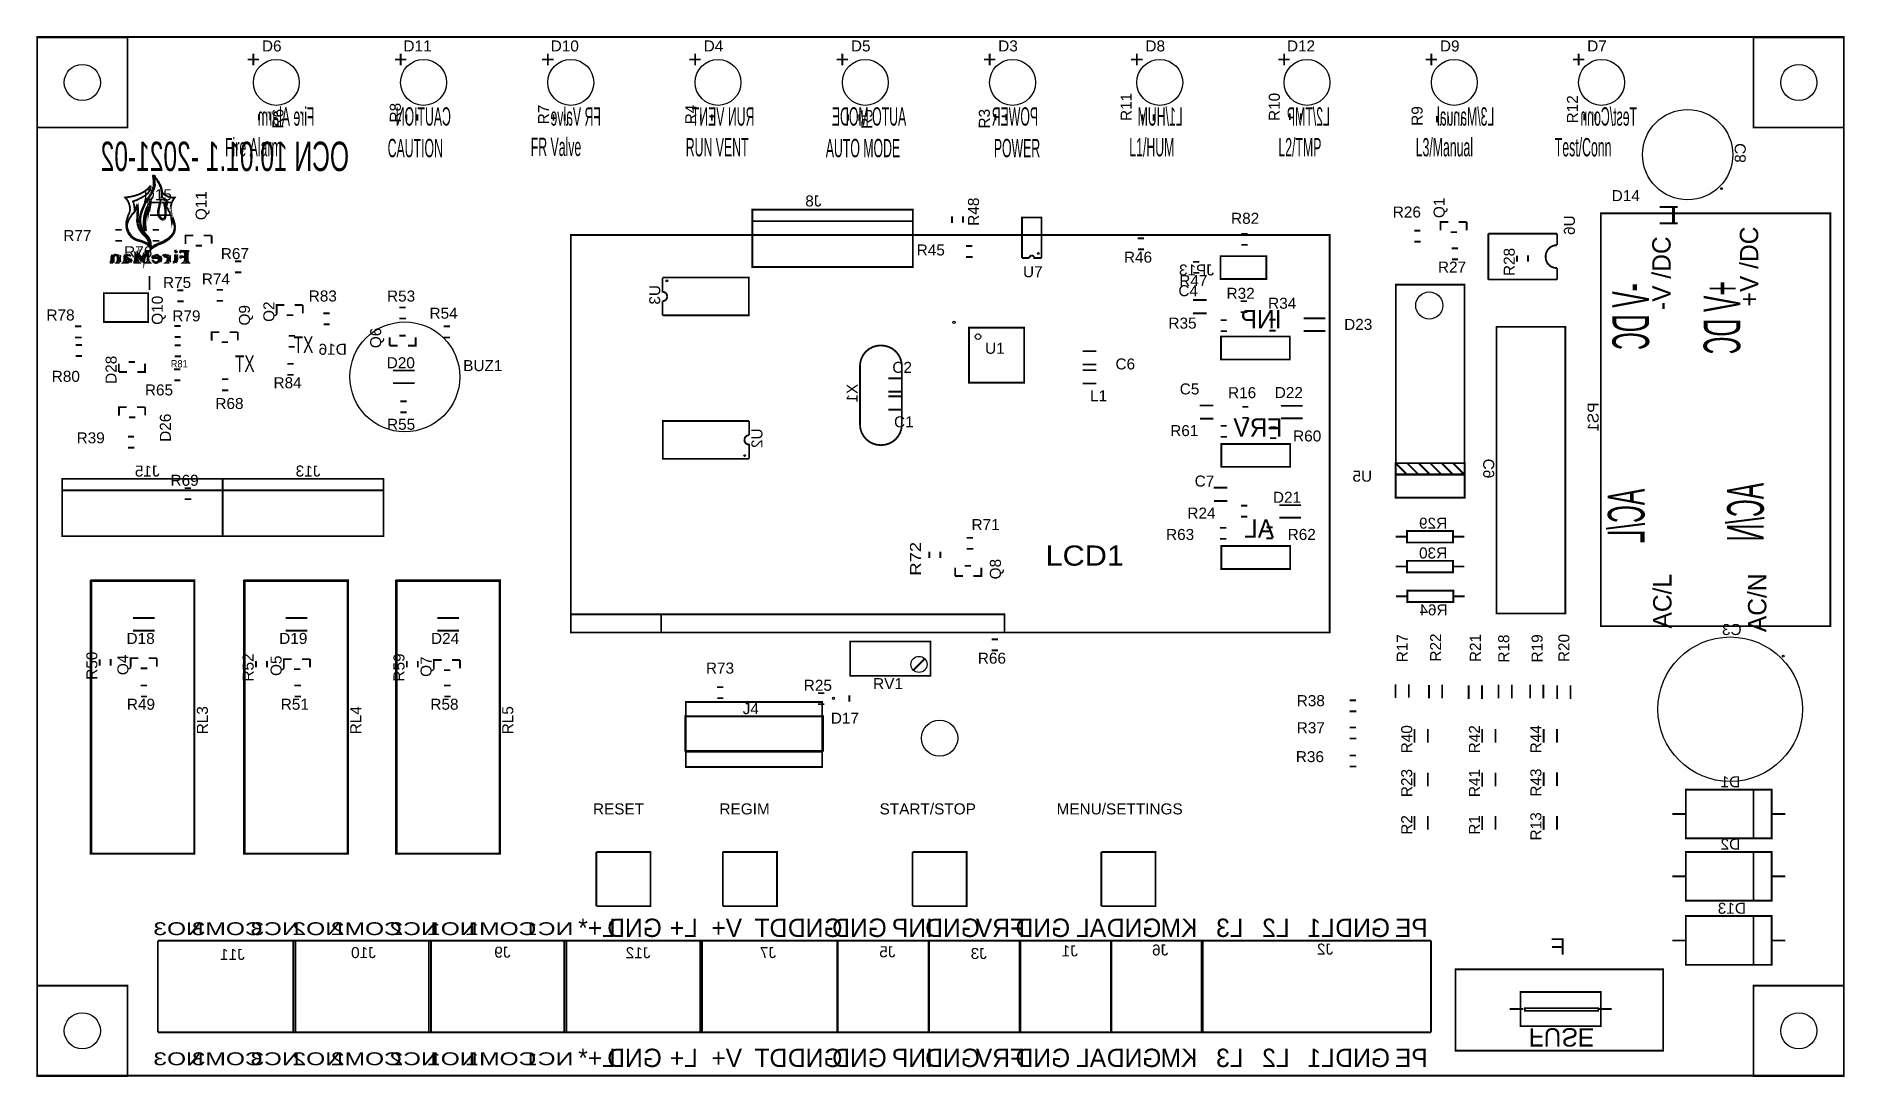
# Model space of a CAD drawing. Header units: centimetres. Extents: x -10.5 to 9.6, y -5.5 to 6.
import ezdxf

# ---------------------------------------------------------------- set-up
doc = ezdxf.new("R2010")
doc.units = ezdxf.units.CM
doc.layers.get('0').update_dxf_attribs({"linetype": 'CONTINUOUS'})

msp = doc.modelspace()

# ---------------------------------------------------------------- texts
for s, height, width, p in [('D6', 0.12192, 1.041667, (-7.97175, 5.8429)), ('D11', 0.12192, 1.041667, (-6.40525, 5.8429)), ('D10', 0.12192, 1.041667, (-4.77525, 5.8429)), ('D4', 0.12192, 1.041667, (-3.08175, 5.8429)), ('D5', 0.12192, 1.041667, (-1.45175, 5.8429)), ('D3', 0.12192, 1.041667, (0.17825, 5.8429)), ('D8', 0.12192, 1.041667, (1.80825, 5.8429)), ('D12', 0.12192, 1.041667, (3.37475, 5.8429)), ('D9', 0.12192, 1.041667, (5.06825, 5.8429)), ('D7', 0.12192, 1.041667, (6.69825, 5.8429)), ('Fire Alarm', 0.2032, 0.5, (-8.38, 4.6814)), ('CAUTION', 0.2032, 0.5, (-6.58, 4.6714)), ('FR Valve', 0.2032, 0.5, (-4.99584, 4.68556)), ('RUN VENT', 0.2032, 0.5, (-3.28, 4.6814)), ('AUTO MODE', 0.2032, 0.5, (-1.73, 4.6714)), ('POWER', 0.2032, 0.5, (0.13, 4.6714)), ('L1/HUM', 0.2032, 0.5, (1.63, 4.6814)), ('L2/TMP', 0.2032, 0.5, (3.28, 4.6814)), ('L3/Manual', 0.2032, 0.5, (4.8, 4.6814)), ('Test/Conn', 0.2032, 0.5, (6.34, 4.6814)), ('D15', 0.12192, 1.041667, (-9.2805, 4.1954)), ('D14', 0.12192, 1.041667, (6.9695, 4.1854)), ('R82', 0.12192, 1.041667, (2.75618, 3.93426)), ('R26', 0.12192, 1.041667, (4.54618, 4.00382)), ('R77', 0.12192, 1.041667, (-10.17042, 3.74382)), ('R76', 0.12192, 1.041667, (-9.49718, 3.56382)), ('R67', 0.12192, 1.041667, (-8.427092, 3.54382)), ('R45', 0.12192, 1.041667, (-0.72382, 3.58382)), ('R46', 0.12192, 1.041667, (1.57034, 3.50426)), ('U7', 0.12192, 1.041667, (0.453, 3.34332)), ('R27', 0.12192, 1.041667, (5.04618, 3.39426)), ('R75', 0.12192, 1.041667, (-9.067092, 3.223732)), ('R74', 0.12192, 1.041667, (-8.637092, 3.263172)), ('C4', 0.12192, 1.041667, (2.173, 3.132841)), ('R47', 0.12192, 1.041667, (2.18282, 3.24426)), ('R32', 0.12192, 1.041667, (2.70618, 3.10382)), ('R83', 0.12192, 1.041667, (-7.45382, 3.07426)), ('R53', 0.12192, 1.041667, (-6.58718, 3.07382)), ('R54', 0.12192, 1.041667, (-6.11718, 2.88382)), ('R34', 0.12192, 1.041667, (3.16618, 2.99426)), ('R78', 0.12192, 1.041667, (-10.35718, 2.86382)), ('R79', 0.12192, 1.041667, (-8.96382, 2.85426)), ('R35', 0.12192, 1.041667, (2.06282, 2.77382)), ('D23', 0.12192, 1.041667, (4.007992, 2.760148)), ('TX', 0.18288, 0.694444, (-7.62, 2.50426)), ('U1', 0.12192, 1.041667, (0.033, 2.49524)), ('R81', 0.08128, 0.9375, (-8.98098, 2.34414)), ('TX', 0.18288, 0.694444, (-8.27, 2.29426)), ('D20', 0.12192, 1.041667, (-6.5905, 2.3354)), ('BUZ1', 0.12192, 1.041667, (-5.744, 2.303676)), ('C2', 0.12192, 1.041667, (-0.99368, 2.28382)), ('C6', 0.12192, 1.041667, (1.47664, 2.32204)), ('R80', 0.12192, 1.041667, (-10.298431, 2.184759)), ('R84', 0.12192, 1.041667, (-7.843831, 2.11426)), ('R65', 0.12192, 1.041667, (-9.26718, 2.03426)), ('R68', 0.12192, 1.041667, (-8.48718, 1.88426)), ('L1', 0.12192, 1.041667, (1.19552, 1.96902)), ('C5', 0.12192, 1.041667, (2.18804, 2.04524)), ('R16', 0.12192, 1.041667, (2.72282, 2.00382)), ('D22', 0.12192, 1.041667, (3.2395, 2.0054)), ('C1', 0.12192, 1.041667, (-0.97464, 1.6808)), ('R39', 0.12192, 1.041667, (-10.0232, 1.50382)), ('R55', 0.12192, 1.041667, (-6.58718, 1.65382)), ('R61', 0.12192, 1.041667, (2.08282, 1.58382)), ('R60', 0.12192, 1.041667, (3.44282, 1.52426)), ('R69', 0.12192, 1.041667, (-8.98382, 1.03382)), ('C7', 0.12192, 1.041667, (2.353, 1.02524)), ('D21', 0.12192, 1.041667, (3.2195, 0.8454)), ('R71', 0.12192, 1.041667, (-0.11718, 0.54266)), ('R24', 0.12192, 1.041667, (2.272171, 0.670309)), ('R63', 0.12192, 1.041667, (2.036331, 0.43382)), ('R62', 0.12192, 1.041667, (3.38282, 0.43426)), ('LCD1', 0.22352, 1.136364, (0.702, 0.14944)), ('D18', 0.12192, 1.041667, (-9.4705, -0.71732)), ('D19', 0.12192, 1.041667, (-7.7805, -0.71732)), ('D24', 0.12192, 1.041667, (-6.1005, -0.71732)), ('R73', 0.12192, 1.041667, (-3.05718, -1.04574)), ('R66', 0.12192, 1.041667, (-0.04718, -0.93574)), ('R25', 0.12192, 1.041667, (-1.97382, -1.23618)), ('RV1', 0.12192, 1.041667, (-1.2065, -1.21782)), ('R49', 0.12192, 1.041667, (-9.46718, -1.44574)), ('R51', 0.12192, 1.041667, (-7.76382, -1.44574)), ('R58', 0.12192, 1.041667, (-6.10718, -1.44574)), ('J4', 0.12192, 1.041667, (-2.65, -1.4941)), ('R38', 0.12192, 1.041667, (3.48282, -1.40618)), ('D17', 0.12192, 1.041667, (-1.67425, -1.59976)), ('R37', 0.12192, 1.041667, (3.48282, -1.70618)), ('R36', 0.12192, 1.041667, (3.47282, -2.02618)), ('RESET', 0.12192, 1.041667, (-4.3075, -2.6046)), ('REGIM', 0.12192, 1.041667, (-2.9075, -2.6046)), ('START/STOP', 0.12192, 1.041667, (-1.135, -2.6046)), ('MENU/SETTINGS', 0.12192, 1.041667, (0.8245, -2.6046))]:
    msp.add_text(s, height=height, dxfattribs=dict(width=width)).set_placement(p)
at = {"text_generation_flag": 2}
for s, height, width, p in [('Fire Alarm', 0.2032, 0.5, (-7.39, 5.0214)), ('CAUTION', 0.2032, 0.5, (-5.88, 5.0214)), ('FR Valve', 0.2032, 0.5, (-4.22, 5.0214)), ('RUN VENT', 0.2032, 0.5, (-2.52, 5.0214)), ('AUTO MODE', 0.2032, 0.5, (-0.84, 5.0214)), ('POWER', 0.2032, 0.5, (0.62, 5.0214)), ('L1/HUM', 0.2032, 0.5, (2.22, 5.0214)), ('L2/TMP', 0.2032, 0.5, (3.85, 5.0214)), ('L3/Manual', 0.2032, 0.5, (5.67, 5.0214)), ('Test/Conn', 0.2032, 0.5, (7.25, 5.0214)), ('OCN 10.01.1 -2021-02', 0.32512, 0.625, (-7.007915, 4.518714)), ('J8', 0.12192, 1.041667, (-1.778, 4.1264)), ('JP13', 0.12192, 1.041667, (2.567, 3.3624)), ('D16', 0.12192, 1.041667, (-7.03282, 2.48426)), ('J15', 0.12192, 1.041667, (-9.1045, 1.1364)), ('J13', 0.12192, 1.041667, (-7.3245, 1.1364)), ('U5', 0.12192, 1.041667, (4.317, 1.0794)), ('R29', 0.12192, 1.041667, (5.1485, 0.5589)), ('R30', 0.12192, 1.041667, (5.1485, 0.2289)), ('R64', 0.12192, 1.041667, (5.1525, -0.40082)), ('C3', 0.12192, 1.041667, (8.408, -0.61876)), ('D1', 0.12192, 1.041667, (8.392, -2.3046)), ('D2', 0.12192, 1.041667, (8.392, -2.9946)), ('D13', 0.12192, 1.041667, (8.4555, -3.7046)), ('NO3', 0.14224, 1.428571, (-8.6152, -3.94112)), ('COM3', 0.14224, 1.428571, (-7.9636, -3.94112)), ('NC3', 0.14224, 1.428571, (-7.5552, -3.94112)), ('NO2', 0.14224, 1.428571, (-7.0752, -3.94112)), ('COM2', 0.14224, 1.428571, (-6.4236, -3.94112)), ('NC2', 0.14224, 1.428571, (-6.0152, -3.94112)), ('NO1', 0.14224, 1.428571, (-5.5852, -3.94112)), ('COM1', 0.14224, 1.428571, (-4.9336, -3.94112)), ('NC1', 0.14224, 1.428571, (-4.5252, -3.94112)), ('F', 0.18288, 1.111111, (6.4616, -4.1578)), ('J11', 0.12192, 1.041667, (-8.1615, -4.21532)), ('J10', 0.12192, 1.041667, (-6.7115, -4.19532)), ('J9', 0.12192, 1.041667, (-5.220433, -4.19094)), ('J12', 0.12192, 1.041667, (-3.6715, -4.1966)), ('J7', 0.12192, 1.041667, (-2.281, -4.19532)), ('J5', 0.12192, 1.041667, (-0.959, -4.1866)), ('J3', 0.12192, 1.041667, (0.053, -4.205349)), ('J1', 0.12192, 1.041667, (1.061, -4.1766)), ('J6', 0.12192, 1.041667, (2.061, -4.1666)), ('J2', 0.12192, 1.041667, (3.8862, -4.1566)), ('NO3', 0.14224, 1.428571, (-8.6152, -5.38112)), ('COM3', 0.14224, 1.428571, (-7.9636, -5.38112)), ('NC3', 0.14224, 1.428571, (-7.5552, -5.38112)), ('NO2', 0.14224, 1.428571, (-7.0752, -5.38112)), ('COM2', 0.14224, 1.428571, (-6.4236, -5.38112)), ('NC2', 0.14224, 1.428571, (-6.0152, -5.38112)), ('NO1', 0.14224, 1.428571, (-5.5852, -5.38112)), ('COM1', 0.14224, 1.428571, (-4.9336, -5.38112)), ('NC1', 0.14224, 1.428571, (-4.5252, -5.38112))]:
    msp.add_text(s, height=height, dxfattribs=dict(at, width=width)).set_placement(p)
for s, width, p in [('R8', 1.041667, (-6.43426, 5.05632)), ('R7', 1.041667, (-4.79426, 5.03632)), ('R4', 1.041667, (-3.16426, 5.03632)), ('R11', 1.041667, (1.65574, 5.07282)), ('R10', 1.041667, (3.29574, 5.07282)), ('R9', 1.041667, (4.87574, 5.01968)), ('R12', 1.041667, (6.59574, 5.04618)), ('R6', 1.041667, (-7.73426, 4.98968)), ('R5', 1.041667, (-1.21426, 4.98632)), ('R3', 1.041667, (0.08574, 4.98968)), ('Q11', 1.041667, (-8.58416, 3.97475)), ('R48', 1.041667, (-0.03426, 3.91282)), ('Q1', 1.041667, (5.11982, 3.99775)), ('R28', 1.041667, (5.89618, 3.35618)), ('Q10', 1.041667, (-9.06894, 2.816626)), ('Q9', 1.041667, (-8.10416, 2.80825)), ('Q2', 1.041667, (-7.83416, 2.84825)), ('Q6', 1.041667, (-6.65188, 2.55775)), ('D28', 1.041667, (-9.58076, 2.162376)), ('D26', 1.041667, (-8.9799, 1.520586)), ('R72', 1.25, (-0.676051, 0.038573)), ('Q8', 1.041667, (0.20812, -0.00225)), ('R17', 1.041667, (4.71094, -0.919671)), ('R22', 1.041667, (5.08098, -0.91302)), ('R21', 1.041667, (5.52098, -0.91806)), ('R18', 1.041667, (5.835043, -0.924322)), ('R19', 1.041667, (6.204967, -0.921949)), ('R20', 1.041667, (6.50098, -0.91798)), ('R50', 1.041667, (-9.79382, -1.11382)), ('Q4', 1.041667, (-9.45018, -1.06225)), ('R52', 1.041667, (-8.06382, -1.13382)), ('Q5', 1.041667, (-7.75416, -1.07175)), ('R59', 1.041667, (-6.39382, -1.13382)), ('Q7', 1.041667, (-6.09416, -1.08175)), ('RL3', 1.041667, (-8.57018, -1.7174)), ('RL4', 1.041667, (-6.87218, -1.7174)), ('RL5', 1.041667, (-5.19018, -1.7174)), ('R40', 1.041667, (4.76094, -1.92798)), ('R42', 1.041667, (5.51094, -1.92806)), ('R44', 1.041667, (6.19094, -1.92798)), ('R23', 1.041667, (4.76094, -2.41302)), ('R41', 1.041667, (5.51094, -2.41302)), ('R43', 1.041667, (6.19094, -2.40798)), ('R13', 1.041667, (6.19094, -2.89302)), ('R2', 1.041667, (4.76094, -2.82952)), ('R1', 1.041667, (5.51094, -2.82952))]:
    msp.add_text(s, height=0.12192, rotation=90, dxfattribs=dict(width=width)).set_placement(p)
for s, height, width, p in [('C8', 0.12192, 1.041667, (8.45316, 4.827)), ('U6', 0.12192, 1.041667, (6.56232, 4.028)), ('U3', 0.12192, 1.041667, (-3.56292, 3.257)), ('-V DC', 0.4064, 0.5, (7.3832, 3.278)), ('+V DC', 0.4064, 0.5, (8.3932, 3.298)), ('X1', 0.12192, 1.041667, (-1.37724, 2.163)), ('PS1', 0.12192, 1.041667, (6.8246, 1.9555)), ('U2', 0.12192, 1.041667, (-2.43166, 1.66895)), ('C9', 0.12192, 1.041667, (5.6693, 1.334)), ('AC/N', 0.4064, 0.5, (8.6532, 1.0664)), ('AC/L', 0.4064, 0.5, (7.33288, 1.00112))]:
    msp.add_text(s, height=height, rotation=90, dxfattribs=dict(at, width=width)).set_placement(p)
for s, p in [('+V /DC', (8.5916, 3.0204)), ('-V /DC', (7.6216, 2.9804)), ('AC/L', (7.6316, -0.5464)), ('AC/N', (8.6816, -0.5864))]:
    msp.add_text(s, height=0.2032, rotation=90).set_placement(p)
for s, p in [('INP', (3.3148, 2.7784)), ('FRV', (3.3248, 1.5784)), ('AL', (3.2332, 0.4584)), ('L+*', (-4.0552, -3.9616)), ('GND', (-3.5452, -3.9616)), ('L+', (-3.1468, -3.9616)), ('V+', (-2.6568, -3.9616)), ('DT', (-2.1568, -3.9616)), ('GND', (-1.5452, -3.9616)), ('GND', (-1.0552, -3.9616)), ('INP', (-0.5452, -3.9616)), ('GND', (-0.0252, -3.9616)), ('FRV', (0.4748, -3.9616)), ('GND', (0.9748, -3.9616)), ('AL', (1.3732, -3.9616)), ('GND', (1.9848, -3.9616)), ('KM', (2.3832, -3.9616)), ('L3', (2.8932, -3.9616)), ('L2', (3.4032, -3.9616)), ('L1', (3.9032, -3.9616)), ('GND', (4.5148, -3.9616)), ('PE', (4.9332, -3.9616)), ('L+*', (-4.0552, -5.4016)), ('GND', (-3.5452, -5.4016)), ('L+', (-3.1468, -5.4016)), ('V+', (-2.6568, -5.4016)), ('DT', (-2.1568, -5.4016)), ('GND', (-1.5452, -5.4016)), ('GND', (-1.0552, -5.4016)), ('INP', (-0.5452, -5.4016)), ('GND', (-0.0252, -5.4016)), ('FRV', (0.4748, -5.4016)), ('GND', (0.9748, -5.4016)), ('AL', (1.3732, -5.4016)), ('GND', (1.9848, -5.4016)), ('KM', (2.3832, -5.4016)), ('L3', (2.8932, -5.4016)), ('L2', (3.4032, -5.4016)), ('L1', (3.9032, -5.4016)), ('GND', (4.5148, -5.4016)), ('PE', (4.9332, -5.4016))]:
    msp.add_text(s, height=0.2032, dxfattribs=at).set_placement(p)
msp.add_text('FUSE', height=0.2032, rotation=-180, dxfattribs=at).set_placement((6.05, -4.9714))

# ---------------------------------------------------------------- linework, layer by layer
for points, const_width in [([(-10.46082, -5.49812), (9.53918, -5.49812), (9.53918, 6.00188), (-10.46082, 6.00188), (-10.46082, -5.49812)], 0.02032), ([(-10.46, 5), (-9.46, 5), (-9.46, 6), (-10.46, 6), (-10.46, 5)], 0.02032), ([(8.54, 5), (9.54, 5), (9.54, 6), (8.54, 6), (8.54, 5)], 0.02032), ([(-8.067, 5.8175), (-8.067, 5.6905)], 0.02032), ([(-6.437, 5.8175), (-6.437, 5.6905)], 0.02032), ([(-4.807, 5.8175), (-4.807, 5.6905)], 0.02032), ([(-3.177, 5.8175), (-3.177, 5.6905)], 0.02032), ([(-1.547, 5.8175), (-1.547, 5.6905)], 0.02032), ([(0.083, 5.8175), (0.083, 5.6905)], 0.02032), ([(1.713, 5.8175), (1.713, 5.6905)], 0.02032), ([(3.343, 5.8175), (3.343, 5.6905)], 0.02032), ([(4.973, 5.8175), (4.973, 5.6905)], 0.02032), ([(6.603, 5.8175), (6.603, 5.6905)], 0.02032), ([(-8.1305, 5.754), (-8.0035, 5.754)], 0.02032), ([(-6.5005, 5.754), (-6.3735, 5.754)], 0.02032), ([(-4.8705, 5.754), (-4.7435, 5.754)], 0.02032), ([(-3.2405, 5.754), (-3.1135, 5.754)], 0.02032), ([(-1.6105, 5.754), (-1.4835, 5.754)], 0.02032), ([(0.0195, 5.754), (0.1465, 5.754)], 0.02032), ([(1.6495, 5.754), (1.7765, 5.754)], 0.02032), ([(3.2795, 5.754), (3.4065, 5.754)], 0.02032), ([(4.9095, 5.754), (5.0365, 5.754)], 0.02032), ([(6.5395, 5.754), (6.6665, 5.754)], 0.02032), ([(-8.0035, 5.1497), (-8.0035, 5.07858)], 0.02032), ([(-7.88158, 5.1497), (-7.88158, 5.08112)], 0.02032), ([(-6.3735, 5.14634), (-6.3735, 5.07522)], 0.02032), ([(-6.25158, 5.14634), (-6.25158, 5.07776)], 0.02032), ([(-4.7435, 5.14634), (-4.7435, 5.07522)], 0.02032), ([(-4.62158, 5.14634), (-4.62158, 5.07776)], 0.02032), ([(-3.1135, 5.14634), (-3.1135, 5.07522)], 0.02032), ([(-2.99158, 5.14634), (-2.99158, 5.07776)], 0.02032), ([(-1.4835, 5.14634), (-1.4835, 5.07522)], 0.02032), ([(-1.36158, 5.14634), (-1.36158, 5.07776)], 0.02032), ([(0.1465, 5.1497), (0.1465, 5.07858)], 0.02032), ([(0.26842, 5.1497), (0.26842, 5.08112)], 0.02032), ([(1.7765, 5.14634), (1.7765, 5.07522)], 0.02032), ([(1.89842, 5.14634), (1.89842, 5.07776)], 0.02032), ([(3.4065, 5.15634), (3.4065, 5.08522)], 0.02032), ([(3.52842, 5.15634), (3.52842, 5.08776)], 0.02032), ([(5.0365, 5.1297), (5.0365, 5.05858)], 0.02032), ([(5.15842, 5.1297), (5.15842, 5.06112)], 0.02032), ([(6.6665, 5.1497), (6.6665, 5.07858)], 0.02032), ([(6.78842, 5.1497), (6.78842, 5.08112)], 0.02032), ([(-9.179218, 4.468712), (-9.179149, 4.470653)], 0.02032), ([(-9.179218, 4.468712), (-9.179127, 4.466488)], 0.02032), ([(-9.179149, 4.470643), (-9.178657, 4.473569)], 0.02032), ([(-9.179129, 4.46651), (-9.178495, 4.461524)], 0.02032), ([(-9.178655, 4.473577), (-9.177575, 4.474406)], 0.02032), ([(-9.172307, 4.417014), (-9.178435, 4.461175)], 0.02032), ([(-9.175697, 4.473663), (-9.177575, 4.474405)], 0.02032), ([(-9.170446, 4.468597), (-9.175605, 4.473579)], 0.02032), ([(-9.170551, 4.383694), (-9.172288, 4.416837)], 0.02032), ([(-9.164428, 4.462288), (-9.170445, 4.468596)], 0.02032), ([(-9.165693, 4.454513), (-9.165165, 4.455788)], 0.02032), ([(-9.165693, 4.454513), (-9.165689, 4.454394)], 0.02032), ([(-9.165692, 4.454433), (-9.165276, 4.450029)], 0.02032), ([(-9.165276, 4.450027), (-9.164387, 4.444509)], 0.02032), ([(-9.153408, 4.440484), (-9.157848, 4.466273), (-9.161172, 4.46623), (-9.165269, 4.457615)], 0.02032), ([(-9.165165, 4.455788), (-9.164588, 4.456027)], 0.02032), ([(-9.163919, 4.455678), (-9.164588, 4.456027)], 0.02032), ([(-9.157802, 4.454718), (-9.164484, 4.46235)], 0.02032), ([(-9.16438, 4.444473), (-9.163045, 4.43855)], 0.02032), ([(-9.161374, 4.430146), (-9.163015, 4.438432)], 0.02032), ([(-9.15965, 4.417069), (-9.161342, 4.429919)], 0.02032), ([(-9.158148, 4.402544), (-9.159649, 4.417063)], 0.02032), ([(-9.157064, 4.387953), (-9.158147, 4.402526)], 0.02032), ([(-9.142272, 4.434804), (-9.157812, 4.454729)], 0.02032), ([(-9.142019, 4.42346), (-9.14751, 4.437371), (-9.153689, 4.440893)], 0.02032), ([(-9.124797, 4.409529), (-9.132913, 4.426886), (-9.14206, 4.434507)], 0.02032), ([(-9.12869, 4.402707), (-9.1349, 4.423769), (-9.138225, 4.426099), (-9.141732, 4.423022)], 0.02032), ([(-9.102307, 4.35879), (-9.1154, 4.388587), (-9.128789, 4.402864)], 0.02032), ([(-9.107724, 4.382731), (-9.116026, 4.401464), (-9.124796, 4.40953)], 0.02032), ([(-9.472314, 4.210528), (-9.486581, 4.226006), (-9.466598, 4.228151)], 0.02032), ([(-9.460226, 4.195102), (-9.47236, 4.210577)], 0.02032), ([(-9.426884, 4.234061), (-9.466837, 4.228126)], 0.02032), ([(-9.450404, 4.17764), (-9.460219, 4.195094)], 0.02032), ([(-9.385122, 4.243667), (-9.426949, 4.234049)], 0.02032), ([(-9.334551, 4.210986), (-9.350134, 4.199629), (-9.388564, 4.186825)], 0.02032), ([(-9.346485, 4.255665), (-9.38514, 4.243662)], 0.02032), ([(-9.313134, 4.269412), (-9.346496, 4.255661)], 0.02032), ([(-9.290513, 4.233677), (-9.306944, 4.222276), (-9.334764, 4.210886)], 0.02032), ([(-9.284602, 4.285449), (-9.313049, 4.269452)], 0.02032), ([(-9.255875, 4.254906), (-9.269659, 4.243943), (-9.290564, 4.233649)], 0.02032), ([(-9.253463, 4.307912), (-9.266411, 4.296012), (-9.284678, 4.285399)], 0.02032), ([(-9.274517, 4.143723), (-9.260087, 4.20869), (-9.257017, 4.211691), (-9.254152, 4.209416), (-9.249014, 4.189077)], 0.02032), ([(-9.233035, 4.273755), (-9.256004, 4.254821)], 0.02032), ([(-9.226608, 4.33101), (-9.238072, 4.318433), (-9.25347, 4.307906)], 0.02032), ([(-9.224324, 4.23321), (-9.238831, 4.177978), (-9.245115, 4.174092), (-9.25081, 4.185916)], 0.02032), ([(-9.246912, 4.178461), (-9.229171, 4.226075), (-9.220575, 4.236739), (-9.212081, 4.23879)], 0.02032), ([(-9.222575, 4.288523), (-9.233161, 4.273627)], 0.02032), ([(-9.210455, 4.350315), (-9.226425, 4.331181)], 0.02032), ([(-9.203655, 4.271669), (-9.214598, 4.23849), (-9.219552, 4.232476), (-9.224201, 4.23343)], 0.02032), ([(-9.211465, 4.314487), (-9.222511, 4.288652)], 0.02032), ([(-9.217112, 4.157948), (-9.212417, 4.181721), (-9.209697, 4.171952)], 0.02032), ([(-9.211823, 4.239223), (-9.19875, 4.265147), (-9.184722, 4.281356)], 0.02032), ([(-9.203006, 4.340445), (-9.211459, 4.314505)], 0.02032), ([(-9.210425, 4.350362), (-9.207683, 4.354307)], 0.02032), ([(-9.207653, 4.354347), (-9.205801, 4.355872)], 0.02032), ([(-9.205802, 4.355872), (-9.205277, 4.355992)], 0.02032), ([(-9.20441, 4.355626), (-9.205277, 4.355992)], 0.02032), ([(-9.203286, 4.353784), (-9.204409, 4.355624)], 0.02032), ([(-9.198309, 4.203344), (-9.201483, 4.191995), (-9.203907, 4.192427)], 0.02032), ([(-9.188435, 4.301738), (-9.196657, 4.276824), (-9.203698, 4.271587)], 0.02032), ([(-9.20212, 4.34667), (-9.203284, 4.353779)], 0.02032), ([(-9.20212, 4.34667), (-9.202952, 4.340639)], 0.02032), ([(-9.198652, 4.202663), (-9.194406, 4.215561), (-9.190753, 4.217901)], 0.02032), ([(-9.191008, 4.217423), (-9.18668, 4.224242)], 0.02032), ([(-9.180432, 4.320386), (-9.188661, 4.301278)], 0.02032), ([(-9.186676, 4.22425), (-9.185024, 4.225079)], 0.02032), ([(-9.184561, 4.225026), (-9.185024, 4.225079)], 0.02032), ([(-9.183268, 4.2234), (-9.184561, 4.225025)], 0.02032), ([(-9.180145, 4.288441), (-9.18445, 4.281747)], 0.02032), ([(-9.183268, 4.2234), (-9.183963, 4.219376)], 0.02032), ([(-9.173263, 4.347716), (-9.180437, 4.32037)], 0.02032), ([(-9.175807, 4.296205), (-9.180164, 4.288409)], 0.02032), ([(-9.172223, 4.303556), (-9.175808, 4.296205)], 0.02032), ([(-9.170581, 4.379275), (-9.173254, 4.347766)], 0.02032), ([(-9.170093, 4.309218), (-9.172223, 4.303552)], 0.02032), ([(-9.170551, 4.383694), (-9.170582, 4.379267)], 0.02032), ([(-9.170064, 4.309316), (-9.168265, 4.315022)], 0.02032), ([(-9.168207, 4.315199), (-9.165952, 4.321938)], 0.02032), ([(-9.165959, 4.321919), (-9.163079, 4.330212)], 0.02032), ([(-9.163119, 4.330099), (-9.160661, 4.33687)], 0.02032), ([(-9.157939, 4.346263), (-9.160731, 4.336683)], 0.02032), ([(-9.156523, 4.356207), (-9.157938, 4.346265)], 0.02032), ([(-9.15623, 4.368422), (-9.157069, 4.38803)], 0.02032), ([(-9.156194, 4.365375), (-9.156521, 4.356244)], 0.02032), ([(-9.156194, 4.365375), (-9.156238, 4.368718)], 0.02032), ([(-9.095514, 4.360862), (-9.107573, 4.382482)], 0.02032), ([(-9.09055, 4.332241), (-9.102721, 4.359514)], 0.02032), ([(-9.088702, 4.344865), (-9.095475, 4.360784)], 0.02032), ([(-9.088109, 4.210206), (-9.093589, 4.191404)], 0.02032), ([(-9.085077, 4.305574), (-9.090555, 4.33226)], 0.02032), ([(-9.08985, 4.181389), (-9.085267, 4.196057)], 0.02032), ([(-9.069883, 4.215632), (-9.066603, 4.217168), (-9.075176, 4.218825)], 0.02032), ([(-9.082586, 4.324917), (-9.088725, 4.344933)], 0.02032), ([(-9.085129, 4.22512), (-9.088054, 4.210415)], 0.02032), ([(-9.085323, 4.195885), (-9.081144, 4.208339)], 0.02032), ([(-9.08381, 4.241165), (-9.085128, 4.225126)], 0.02032), ([(-9.083436, 4.266509), (-9.085069, 4.305472)], 0.02032), ([(-9.083437, 4.266509), (-9.083816, 4.240974)], 0.02032), ([(-9.078071, 4.304966), (-9.082585, 4.324912)], 0.02032), ([(-9.080987, 4.208783), (-9.077777, 4.227654), (-9.077186, 4.219517)], 0.02032), ([(-9.076602, 4.289713), (-9.078043, 4.304815)], 0.02032), ([(-9.077442, 4.218802), (-9.076657, 4.219355)], 0.02032), ([(-9.076551, 4.219348), (-9.076657, 4.219355)], 0.02032), ([(-9.076603, 4.28965), (-9.073988, 4.27777), (-9.066903, 4.268562)], 0.02032), ([(-9.075363, 4.218937), (-9.076551, 4.219348)], 0.02032), ([(-9.062793, 4.211229), (-9.069752, 4.215553)], 0.02032), ([(-9.06698, 4.268629), (-9.034818, 4.246276)], 0.02032), ([(-9.055054, 4.206253), (-9.054199, 4.208832), (-9.062655, 4.211143)], 0.02032), ([(-9.05575, 4.206706), (-9.056049, 4.203964), (-9.0476, 4.201474)], 0.02032), ([(-9.047684, 4.201527), (-9.048771, 4.198788), (-9.03907, 4.196154)], 0.02032), ([(-9.039012, 4.196118), (-9.039539, 4.193445), (-9.030092, 4.190716)], 0.02032), ([(-9.034835, 4.246285), (-8.993848, 4.229056)], 0.02032), ([(-8.993872, 4.229063), (-8.955035, 4.22319)], 0.02032), ([(-8.970635, 4.169516), (-8.952566, 4.203427)], 0.02032), ([(-8.955015, 4.22319), (-8.938474, 4.223106), (-8.952557, 4.203439)], 0.02032), ([(-9.466628, 3.983497), (-9.458491, 4.008318)], 0.02032), ([(-9.458592, 4.008052), (-9.451476, 4.031663), (-9.445417, 4.040743)], 0.02032), ([(-9.453007, 3.965461), (-9.441234, 3.989922), (-9.42753, 4.009411)], 0.02032), ([(-9.442502, 4.157422), (-9.450406, 4.177643)], 0.02032), ([(-9.435725, 4.066575), (-9.44514, 4.041392)], 0.02032), ([(-9.436433, 4.134291), (-9.442497, 4.157408)], 0.02032), ([(-9.431888, 4.106822), (-9.43644, 4.134318)], 0.02032), ([(-9.431618, 4.08645), (-9.435702, 4.066645)], 0.02032), ([(-9.431197, 4.09539), (-9.431885, 4.106803)], 0.02032), ([(-9.431197, 4.09539), (-9.431619, 4.08645)], 0.02032), ([(-9.427522, 4.009423), (-9.408587, 4.039487), (-9.386792, 4.061461)], 0.02032), ([(-9.388693, 4.186772), (-9.399619, 4.182158), (-9.392763, 4.164115)], 0.02032), ([(-9.389876, 4.154733), (-9.39276, 4.164108)], 0.02032), ([(-9.387189, 4.141933), (-9.38987, 4.154711)], 0.02032), ([(-9.384962, 4.12754), (-9.387192, 4.141946)], 0.02032), ([(-9.377912, 4.072381), (-9.386972, 4.061253)], 0.02032), ([(-9.383504, 4.112941), (-9.384961, 4.127536)], 0.02032), ([(-9.38352, 4.113158), (-9.381134, 4.080244), (-9.371449, 4.094569)], 0.02032), ([(-9.368985, 4.084466), (-9.377924, 4.072364)], 0.02032), ([(-9.367227, 4.101829), (-9.371474, 4.094533)], 0.02032), ([(-9.361149, 4.096126), (-9.368975, 4.08448)], 0.02032), ([(-9.36363, 4.110223), (-9.367229, 4.101824)], 0.02032), ([(-9.36089, 4.119128), (-9.363629, 4.110225)], 0.02032), ([(-9.356601, 4.104332), (-9.361225, 4.096009)], 0.02032), ([(-9.359149, 4.12817), (-9.36089, 4.119127)], 0.02032), ([(-9.359169, 4.128021), (-9.357986, 4.135753)], 0.02032), ([(-9.357993, 4.135715), (-9.356698, 4.142342)], 0.02032), ([(-9.356697, 4.142345), (-9.355402, 4.147802)], 0.02032), ([(-9.350199, 4.064753), (-9.34839, 4.121553), (-9.356597, 4.104341)], 0.02032), ([(-9.355402, 4.147805), (-9.354473, 4.149438), (-9.353977, 4.149643)], 0.02032), ([(-9.353209, 3.995556), (-9.354111, 3.982491)], 0.02032), ([(-9.353402, 4.149343), (-9.353977, 4.149643)], 0.02032), ([(-9.351709, 4.14651), (-9.353401, 4.149343)], 0.02032), ([(-9.352037, 4.018437), (-9.35329, 3.99411)], 0.02032), ([(-9.351075, 4.040432), (-9.352029, 4.018594)], 0.02032), ([(-9.349818, 4.142146), (-9.351713, 4.146517)], 0.02032), ([(-9.35016, 4.065993), (-9.351073, 4.040474)], 0.02032), ([(-9.347953, 4.136508), (-9.349824, 4.142167)], 0.02032), ([(-9.344714, 4.117254), (-9.347954, 4.136511)], 0.02032), ([(-9.344078, 4.033993), (-9.346458, 3.990753)], 0.02032), ([(-9.343614, 4.078392), (-9.344675, 4.116377)], 0.02032), ([(-9.343555, 4.067302), (-9.344077, 4.034069)], 0.02032), ([(-9.343555, 4.067302), (-9.343613, 4.078381)], 0.02032), ([(-9.326802, 3.981718), (-9.321001, 4.024909)], 0.02032), ([(-9.321004, 4.024895), (-9.306634, 4.074517)], 0.02032), ([(-9.317843, 3.992481), (-9.310372, 4.03689)], 0.02032), ([(-9.310399, 4.036785), (-9.294983, 4.084229)], 0.02032), ([(-9.306643, 4.074494), (-9.298265, 4.096261)], 0.02032), ([(-9.298272, 4.096245), (-9.289171, 4.116076)], 0.02032), ([(-9.294978, 4.084242), (-9.277944, 4.121276)], 0.02032), ([(-9.289287, 4.115846), (-9.282132, 4.134231), (-9.275304, 4.142311)], 0.02032), ([(-9.279493, 3.990717), (-9.273653, 4.030749)], 0.02032), ([(-9.277365, 4.122375), (-9.261331, 4.169437), (-9.253957, 4.178632), (-9.24695, 4.178393)], 0.02032), ([(-9.276432, 3.950618), (-9.274232, 3.996424)], 0.02032), ([(-9.274239, 3.996345), (-9.267423, 4.036219)], 0.02032), ([(-9.273654, 4.030749), (-9.262253, 4.069864)], 0.02032), ([(-9.267415, 4.036249), (-9.254463, 4.076712)], 0.02032), ([(-9.265358, 3.993969), (-9.259047, 4.019563)], 0.02032), ([(-9.26231, 4.069707), (-9.252587, 4.099105), (-9.243139, 4.116566)], 0.02032), ([(-9.258992, 4.019773), (-9.253297, 4.039967)], 0.02032), ([(-9.258964, 3.98968), (-9.25418, 4.012088)], 0.02032), ([(-9.254403, 4.076864), (-9.24354, 4.107937), (-9.233009, 4.125951)], 0.02032), ([(-9.254179, 4.012091), (-9.250023, 4.028885)], 0.02032), ([(-9.253239, 4.040158), (-9.248588, 4.061988), (-9.24569, 4.0641)], 0.02032), ([(-9.250015, 4.028917), (-9.245056, 4.046981)], 0.02032), ([(-9.245689, 4.064102), (-9.240641, 4.086466), (-9.238808, 4.090018), (-9.237439, 4.088475)], 0.02032), ([(-9.24507, 4.046934), (-9.240558, 4.062068)], 0.02032), ([(-9.24311, 4.116633), (-9.237153, 4.129436)], 0.02032), ([(-9.240432, 4.062473), (-9.23645, 4.074139)], 0.02032), ([(-9.237423, 4.088523), (-9.229658, 4.109573)], 0.02032), ([(-9.237128, 4.129487), (-9.233477, 4.142406), (-9.230753, 4.142499)], 0.02032), ([(-9.219902, 4.118964), (-9.231944, 4.05447), (-9.233652, 4.051832), (-9.23484, 4.054586), (-9.235654, 4.076268)], 0.02032), ([(-9.232977, 4.126015), (-9.228184, 4.144531), (-9.226369, 4.146108), (-9.224929, 4.142591)], 0.02032), ([(-9.230765, 4.142476), (-9.227385, 4.154101), (-9.224733, 4.154265)], 0.02032), ([(-9.216212, 4.144515), (-9.228925, 4.06633), (-9.229968, 4.108772)], 0.02032), ([(-9.224799, 4.154138), (-9.220086, 4.162676)], 0.02032), ([(-9.224753, 4.142948), (-9.220594, 4.155748), (-9.217067, 4.158033)], 0.02032), ([(-9.215546, 4.170711), (-9.220315, 4.162281)], 0.02032), ([(-9.201415, 4.170315), (-9.216956, 4.079801), (-9.218877, 4.077424), (-9.220013, 4.083148), (-9.219927, 4.118895)], 0.02032), ([(-9.210485, 4.160537), (-9.216124, 4.144744)], 0.02032), ([(-9.209867, 4.181169), (-9.213104, 4.167765), (-9.215507, 4.170782)], 0.02032), ([(-9.207795, 4.169686), (-9.210447, 4.160648)], 0.02032), ([(-9.210355, 4.170718), (-9.209103, 4.171469)], 0.02032), ([(-9.21, 4.17), (-8.97, 4.17)], 0.02032), ([(-9.21, 4.03), (-8.97, 4.03)], 0.02032), ([(-9.203994, 4.192262), (-9.207448, 4.177836), (-9.209874, 4.181155)], 0.02032), ([(-9.207735, 4.170101), (-9.209103, 4.171469)], 0.02032), ([(-9.207735, 4.170101), (-9.207777, 4.169763)], 0.02032), ([(-9.12504, 4.061339), (-9.125031, 4.063024)], 0.02032), ([(-9.12504, 4.061339), (-9.124299, 4.045917)], 0.02032), ([(-9.125032, 4.06302), (-9.124019, 4.079119)], 0.02032), ([(-9.1243, 4.045917), (-9.121694, 4.031645)], 0.02032), ([(-9.124011, 4.079187), (-9.121116, 4.091064)], 0.02032), ([(-9.121693, 4.031641), (-9.118847, 4.024267)], 0.02032), ([(-9.119265, 4.096624), (-9.121103, 4.091097)], 0.02032), ([(-9.116636, 4.10606), (-9.119197, 4.096859)], 0.02032), ([(-9.118847, 4.024268), (-9.114024, 4.016064)], 0.02032), ([(-9.116732, 4.053296), (-9.116728, 4.05397)], 0.02032), ([(-9.116732, 4.053296), (-9.112857, 4.032981)], 0.02032), ([(-9.116729, 4.053994), (-9.114216, 4.084231)], 0.02032), ([(-9.113409, 4.118499), (-9.11665, 4.106011)], 0.02032), ([(-9.114211, 4.084258), (-9.105813, 4.124812)], 0.02032), ([(-9.11402, 4.016056), (-9.107452, 4.007293)], 0.02032), ([(-9.110691, 4.129775), (-9.113401, 4.118531)], 0.02032), ([(-9.112853, 4.032971), (-9.104344, 4.017494)], 0.02032), ([(-9.110567, 4.130305), (-9.107191, 4.14395)], 0.02032), ([(-9.107475, 4.007321), (-9.098923, 3.997773)], 0.02032), ([(-9.107079, 4.144379), (-9.102911, 4.159827)], 0.02032), ([(-9.105968, 4.124219), (-9.097067, 4.164972), (-9.089771, 4.181651)], 0.02032), ([(-9.104342, 4.017491), (-9.090826, 4.001637), (-9.076357, 3.989148)], 0.02032), ([(-9.102913, 4.159818), (-9.097853, 4.177523)], 0.02032), ([(-9.098775, 3.997618), (-9.094494, 3.990592), (-9.087512, 3.986316)], 0.02032), ([(-9.097927, 4.17727), (-9.093674, 4.19114)], 0.02032), ([(-9.056905, 4.164562), (-9.054715, 4.166752)], 0.02032), ([(-9.056905, 4.164562), (-9.056876, 4.164208)], 0.02032), ([(-9.056854, 4.164067), (-9.054074, 4.150095)], 0.02032), ([(-9.049526, 3.998877), (-9.056034, 3.989192)], 0.02032), ([(-9.054684, 4.166752), (-9.054715, 4.166752)], 0.02032), ([(-9.050187, 4.164557), (-9.054687, 4.166751)], 0.02032), ([(-9.046367, 4.115626), (-9.054028, 4.149897)], 0.02032), ([(-9.043469, 3.994254), (-9.052014, 3.983907)], 0.02032), ([(-9.039006, 4.150148), (-9.043905, 4.159864), (-9.050069, 4.16441)], 0.02032), ([(-9.045474, 4.017123), (-9.04951, 3.99892)], 0.02032), ([(-9.0432, 4.095819), (-9.046387, 4.115719)], 0.02032), ([(-9.043094, 4.049672), (-9.045512, 4.016749)], 0.02032), ([(-9.044578, 4.138783), (-9.042906, 4.140455)], 0.02032), ([(-9.044578, 4.138783), (-9.044517, 4.138336)], 0.02032), ([(-9.039345, 4.116869), (-9.044527, 4.138371)], 0.02032), ([(-9.038602, 4.013856), (-9.043474, 3.99424)], 0.02032), ([(-9.042291, 4.079009), (-9.043203, 4.095844)], 0.02032), ([(-9.042301, 4.077177), (-9.043093, 4.049684)], 0.02032), ([(-9.041543, 4.139752), (-9.042906, 4.140455)], 0.02032), ([(-9.042291, 4.079009), (-9.0423, 4.077377)], 0.02032), ([(-9.026336, 4.116152), (-9.041571, 4.139791)], 0.02032), ([(-9.036536, 4.098178), (-9.039349, 4.116886)], 0.02032), ([(-9.038785, 4.149851), (-9.026836, 4.133856), (-9.022655, 4.154352)], 0.02032), ([(-9.036068, 4.050973), (-9.038591, 4.01397)], 0.02032), ([(-9.035544, 4.077916), (-9.036535, 4.098178)], 0.02032), ([(-9.035544, 4.07706), (-9.036068, 4.050967)], 0.02032), ([(-9.035544, 4.07706), (-9.035545, 4.078195)], 0.02032), ([(-9.030464, 4.190939), (-9.024968, 4.187798)], 0.02032), ([(-9.003765, 4.075174), (-9.015176, 4.102991), (-9.026379, 4.116223)], 0.02032), ([(-9.021054, 4.185313), (-9.025091, 4.187865)], 0.02032), ([(-9.022689, 4.154188), (-9.020851, 4.162655)], 0.02032), ([(-9.017991, 4.182594), (-9.021047, 4.185308)], 0.02032), ([(-9.020863, 4.162598), (-9.01908, 4.169803)], 0.02032), ([(-9.019081, 4.169801), (-9.017329, 4.176097)], 0.02032), ([(-9.016243, 4.180118), (-9.017989, 4.182593)], 0.02032), ([(-9.01736, 4.175993), (-9.016309, 4.178352)], 0.02032), ([(-9.016041, 4.179293), (-9.016307, 4.178355)], 0.02032), ([(-9.016041, 4.179293), (-9.016246, 4.180123)], 0.02032), ([(-8.981009, 4.029324), (-8.992992, 4.062747), (-9.003888, 4.075413)], 0.02032), ([(-8.98158, 4.106594), (-8.980097, 4.130847)], 0.02032), ([(-8.98158, 4.106594), (-8.980729, 4.088212)], 0.02032), ([(-8.980736, 4.088286), (-8.972525, 4.041716)], 0.02032), ([(-8.980095, 4.130862), (-8.970639, 4.169503)], 0.02032), ([(-8.979951, 4.027084), (-8.976001, 4.000297), (-8.975681, 4.018093)], 0.02032), ([(-8.975458, 4.017623), (-8.97097, 3.994581), (-8.969069, 4.004348)], 0.02032), ([(-8.972541, 4.041779), (-8.968708, 4.027956)], 0.02032), ([(-8.969055, 4.00432), (-8.965214, 3.982099), (-8.963981, 3.99394)], 0.02032), ([(-8.968685, 4.02788), (-8.964485, 4.014394)], 0.02032), ([(-8.96464, 3.99528), (-8.962628, 3.991415)], 0.02032), ([(-8.964486, 4.014398), (-8.96072, 4.003555)], 0.02032), ([(-8.960732, 4.003584), (-8.958273, 3.998589)], 0.02032), ([(-8.95207, 3.985475), (-8.958312, 3.99865)], 0.02032), ([(-2.544, 3.456), (-0.766, 3.456), (-0.766, 4.091), (-2.544, 4.091), (-2.544, 3.456)], 0.02032), ([(-0.3335, 4.01634), (-0.3335, 3.94522)], 0.02032), ([(-0.21158, 4.01634), (-0.21158, 3.94776)], 0.02032), ([(0.51825, 4.00352), (0.44205, 4.00352), (0.44205, 3.9705)], 0.02032), ([(0.58175, 4.00352), (0.51825, 4.00352)], 0.02032), ([(0.65795, 3.9705), (0.65795, 4.00352), (0.58175, 4.00352)], 0.02032), ([(6.85, -0.52), (9.39, -0.52), (9.39, 4.05), (6.85, 4.05), (6.85, -0.52)], 0.02032), ([(7.5, 4.12), (7.7, 4.12)], 0.02032), ([(7.64844, 4.11636), (7.64844, 3.9411)], 0.02032), ([(7.6586, 4.1189), (7.6586, 3.94364)], 0.02032), ([(-9.59294, 3.86842), (-9.52436, 3.86842)], 0.02032), ([(-9.475518, 3.914329), (-9.475463, 3.918003)], 0.02032), ([(-9.475518, 3.914329), (-9.475201, 3.905473)], 0.02032), ([(-9.475465, 3.917946), (-9.474604, 3.934944)], 0.02032), ([(-9.475203, 3.905499), (-9.473758, 3.894668)], 0.02032), ([(-9.474604, 3.934931), (-9.471644, 3.960515)], 0.02032), ([(-9.473753, 3.894646), (-9.470953, 3.88329)], 0.02032), ([(-9.471654, 3.960457), (-9.466642, 3.983442)], 0.02032), ([(-9.470973, 3.883355), (-9.464127, 3.862595)], 0.02032), ([(-9.46616, 3.913774), (-9.46496, 3.92735)], 0.02032), ([(-9.46616, 3.913774), (-9.46366, 3.89426)], 0.02032), ([(-9.464963, 3.927331), (-9.453029, 3.965413)], 0.02032), ([(-9.464128, 3.862593), (-9.455878, 3.841756)], 0.02032), ([(-9.46366, 3.894258), (-9.454661, 3.864369), (-9.443281, 3.840184)], 0.02032), ([(-9.455891, 3.84179), (-9.44798, 3.824786)], 0.02032), ([(-9.447889, 3.824603), (-9.441129, 3.813888)], 0.02032), ([(-9.443277, 3.840177), (-9.430067, 3.817081), (-9.413538, 3.798175)], 0.02032), ([(-9.441138, 3.813901), (-9.418671, 3.78864)], 0.02032), ([(-9.413546, 3.798185), (-9.395992, 3.781813), (-9.37449, 3.768807)], 0.02032), ([(-9.354764, 3.96686), (-9.354133, 3.982231)], 0.02032), ([(-9.354764, 3.96686), (-9.352027, 3.93493)], 0.02032), ([(-9.352026, 3.934927), (-9.33805, 3.890332)], 0.02032), ([(-9.347947, 3.962063), (-9.347774, 3.969687)], 0.02032), ([(-9.347947, 3.962063), (-9.347787, 3.954732)], 0.02032), ([(-9.347788, 3.954764), (-9.34651, 3.941612)], 0.02032), ([(-9.347779, 3.969591), (-9.34649, 3.990367)], 0.02032), ([(-9.3465, 3.941547), (-9.343774, 3.926977)], 0.02032), ([(-9.343767, 3.926948), (-9.334661, 3.898501)], 0.02032), ([(-9.338055, 3.890341), (-9.325686, 3.865905), (-9.310807, 3.84605)], 0.02032), ([(-9.334663, 3.898504), (-9.320397, 3.870923)], 0.02032), ([(-9.326968, 3.973799), (-9.326802, 3.981713)], 0.02032), ([(-9.326968, 3.973799), (-9.324322, 3.942283)], 0.02032), ([(-9.324323, 3.942289), (-9.313768, 3.90499)], 0.02032), ([(-9.320415, 3.870952), (-9.300459, 3.843334)], 0.02032), ([(-9.318579, 3.974494), (-9.317839, 3.992518)], 0.02032), ([(-9.318579, 3.974494), (-9.317374, 3.951501)], 0.02032), ([(-9.317376, 3.951517), (-9.308999, 3.913884)], 0.02032), ([(-9.313743, 3.904929), (-9.302053, 3.878361)], 0.02032), ([(-9.310833, 3.846082), (-9.291546, 3.820257), (-9.268748, 3.799342)], 0.02032), ([(-9.308884, 3.913554), (-9.296412, 3.880632)], 0.02032), ([(-9.302076, 3.87841), (-9.290162, 3.856098)], 0.02032), ([(-9.300527, 3.843414), (-9.288658, 3.827617), (-9.274339, 3.815133)], 0.02032), ([(-9.296363, 3.880514), (-9.284683, 3.857441)], 0.02032), ([(-9.290163, 3.856098), (-9.276355, 3.835117)], 0.02032), ([(-9.28468, 3.857436), (-9.269509, 3.836245)], 0.02032), ([(-9.281347, 3.941298), (-9.27949, 3.99076)], 0.02032), ([(-9.281347, 3.941717), (-9.281027, 3.913553)], 0.02032), ([(-9.28104, 3.914133), (-9.279803, 3.900791)], 0.02032), ([(-9.279806, 3.900813), (-9.276879, 3.890074)], 0.02032), ([(-9.27685, 3.889999), (-9.270719, 3.875932)], 0.02032), ([(-9.276432, 3.950618), (-9.276431, 3.949784)], 0.02032), ([(-9.276432, 3.949887), (-9.275235, 3.927786)], 0.02032), ([(-9.276338, 3.835096), (-9.25888, 3.81267)], 0.02032), ([(-9.275235, 3.927804), (-9.271711, 3.904362)], 0.02032), ([(-9.248153, 3.787143), (-9.25997, 3.802916), (-9.274426, 3.815219)], 0.02032), ([(-9.27172, 3.904407), (-9.266882, 3.883197)], 0.02032), ([(-9.270612, 3.875712), (-9.264605, 3.863716)], 0.02032), ([(-9.269293, 3.835987), (-9.258659, 3.819292), (-9.244946, 3.808371)], 0.02032), ([(-9.268917, 3.964277), (-9.268206, 3.977396)], 0.02032), ([(-9.268917, 3.964277), (-9.26889, 3.961733)], 0.02032), ([(-9.268881, 3.961266), (-9.267936, 3.936665)], 0.02032), ([(-9.250455, 3.778913), (-9.268798, 3.799392)], 0.02032), ([(-9.268208, 3.977392), (-9.265475, 3.993464)], 0.02032), ([(-9.267937, 3.936674), (-9.266882, 3.920985)], 0.02032), ([(-9.266936, 3.883399), (-9.262183, 3.876977)], 0.02032), ([(-9.266882, 3.921001), (-9.265499, 3.905951)], 0.02032), ([(-9.265499, 3.90594), (-9.263965, 3.892884)], 0.02032), ([(-9.26447, 3.863457), (-9.261198, 3.858853)], 0.02032), ([(-9.26396, 3.892848), (-9.262605, 3.886303)], 0.02032), ([(-9.261575, 3.88216), (-9.262603, 3.886298)], 0.02032), ([(-9.262186, 3.876978), (-9.261911, 3.8769)], 0.02032), ([(-9.262018, 3.957704), (-9.261362, 3.97274)], 0.02032), ([(-9.262018, 3.957704), (-9.262009, 3.955897)], 0.02032), ([(-9.262012, 3.956262), (-9.261354, 3.931121)], 0.02032), ([(-9.261413, 3.877262), (-9.261911, 3.8769)], 0.02032), ([(-9.261178, 3.879029), (-9.261579, 3.882176)], 0.02032), ([(-9.261173, 3.878794), (-9.261415, 3.87726)], 0.02032), ([(-9.26136, 3.972745), (-9.259026, 3.989353)], 0.02032), ([(-9.261345, 3.930909), (-9.260321, 3.913425)], 0.02032), ([(-9.261201, 3.858854), (-9.25919, 3.85799)], 0.02032), ([(-9.261173, 3.878794), (-9.261178, 3.87902)], 0.02032), ([(-9.260318, 3.913386), (-9.258781, 3.89712)], 0.02032), ([(-9.249657, 3.800899), (-9.259267, 3.813134)], 0.02032), ([(-9.258487, 3.858081), (-9.25919, 3.85799)], 0.02032), ([(-9.258779, 3.897106), (-9.256965, 3.883325)], 0.02032), ([(-9.255525, 3.859969), (-9.258486, 3.858082)], 0.02032), ([(-9.256948, 3.883212), (-9.255148, 3.876542)], 0.02032), ([(-9.253329, 3.863394), (-9.255525, 3.859967)], 0.02032), ([(-9.253102, 3.870661), (-9.255163, 3.87658)], 0.02032), ([(-9.252553, 3.866646), (-9.253332, 3.86339)], 0.02032), ([(-9.25255, 3.866935), (-9.253091, 3.870624)], 0.02032), ([(-9.25255, 3.866935), (-9.252553, 3.866644)], 0.02032), ([(-9.239939, 3.787254), (-9.249577, 3.800791)], 0.02032), ([(-9.237793, 3.799901), (-9.244858, 3.808275)], 0.02032), ([(-9.229896, 3.789034), (-9.237757, 3.799855)], 0.02032), ([(-9.1797, 3.86842), (-9.11112, 3.86842)], 0.02032), ([(-9.08725, 3.986064), (-9.080791, 3.981284)], 0.02032), ([(-9.080791, 3.981283), (-9.074615, 3.979407)], 0.02032), ([(-9.076312, 3.989115), (-9.065581, 3.985576)], 0.02032), ([(-9.074649, 3.97941), (-9.069666, 3.979197)], 0.02032), ([(-9.065495, 3.979346), (-9.069666, 3.979197)], 0.02032), ([(-9.056031, 3.989193), (-9.065581, 3.985575)], 0.02032), ([(-9.052016, 3.983905), (-9.06548, 3.979347)], 0.02032), ([(-8.958499, 3.826094), (-8.972573, 3.805764), (-8.989857, 3.789118)], 0.02032), ([(-8.959582, 3.808176), (-8.977639, 3.787441)], 0.02032), ([(-8.957341, 3.978898), (-8.962572, 3.991313)], 0.02032), ([(-8.94784, 3.826659), (-8.959517, 3.808258)], 0.02032), ([(-8.942077, 3.867881), (-8.948475, 3.845168), (-8.958488, 3.826112)], 0.02032), ([(-8.949777, 3.952599), (-8.957393, 3.97907)], 0.02032), ([(-8.944092, 3.959448), (-8.952118, 3.985618)], 0.02032), ([(-8.942881, 3.925345), (-8.949764, 3.952548)], 0.02032), ([(-8.940531, 3.845212), (-8.947839, 3.82666)], 0.02032), ([(-8.936986, 3.931673), (-8.94409, 3.959439)], 0.02032), ([(-8.939804, 3.907247), (-8.942823, 3.925097)], 0.02032), ([(-8.940628, 3.877405), (-8.942076, 3.867881)], 0.02032), ([(-8.939701, 3.888318), (-8.940626, 3.877424)], 0.02032), ([(-8.935422, 3.86724), (-8.940513, 3.845272)], 0.02032), ([(-8.939382, 3.899146), (-8.93981, 3.907305)], 0.02032), ([(-8.939382, 3.899104), (-8.939702, 3.888319)], 0.02032), ([(-8.939382, 3.89901), (-8.939382, 3.899146)], 0.02032), ([(-8.933475, 3.910864), (-8.937019, 3.931817)], 0.02032), ([(-8.932881, 3.890078), (-8.935423, 3.867238)], 0.02032), ([(-8.932702, 3.896825), (-8.933475, 3.91087)], 0.02032), ([(-8.932702, 3.896825), (-8.932877, 3.890126)], 0.02032), ([(-8.81876, 3.71096), (-8.81876, 3.80494), (-8.7324, 3.80494)], 0.02032), ([(-8.5292, 3.80494), (-8.6181, 3.80494)], 0.02032), ([(-8.5292, 3.80494), (-8.5292, 3.7135)], 0.02032), ([(-4.552, -0.59), (3.848, -0.59), (3.848, 3.81), (-4.552, 3.81), (-4.552, -0.59), (-3.552, -0.59), (-3.552, -0.39), (-4.552, -0.39), (-4.552, -0.59), (0.248, -0.59), (0.248, -0.39), (-4.552, -0.39), (-4.552, -0.59)], 0.02032), ([(-0.766, 3.964), (-2.544, 3.964)], 0.02032), ([(0.44205, 3.5895), (0.44205, 3.9705)], 0.02032), ([(0.65795, 3.5895), (0.65795, 3.9705)], 0.02032), ([(2.9397, 3.8235), (2.86858, 3.8235)], 0.02032), ([(4.78366, 3.85842), (4.85224, 3.85842)], 0.02032), ([(5.07522, 3.86046), (5.07522, 3.95444), (5.16158, 3.95444)], 0.02032), ([(5.2581, 3.84268), (5.18698, 3.84268)], 0.02032), ([(5.36478, 3.95444), (5.27588, 3.95444)], 0.02032), ([(5.36478, 3.95444), (5.36478, 3.863)], 0.02032), ([(5.603, 3.317), (5.603, 3.825)], 0.02032), ([(6.365, 3.825), (5.603, 3.825)], 0.02032), ([(6.365, 3.698), (6.365, 3.825)], 0.02032), ([(7.5, 3.94), (7.7, 3.94)], 0.02032), ([(-9.59294, 3.7465), (-9.52182, 3.7465)], 0.02032), ([(-9.418661, 3.78863), (-9.395543, 3.76981)], 0.02032), ([(-9.395543, 3.769809), (-9.369226, 3.755698)], 0.02032), ([(-9.377945, 3.622302), (-9.382946, 3.627665)], 0.02032), ([(-9.375573, 3.616154), (-9.377946, 3.622303)], 0.02032), ([(-9.374834, 3.606291), (-9.375578, 3.616192)], 0.02032), ([(-9.374845, 3.604932), (-9.375328, 3.575768)], 0.02032), ([(-9.374834, 3.606291), (-9.374838, 3.605598)], 0.02032), ([(-9.374475, 3.768798), (-9.352634, 3.758652), (-9.326444, 3.751553)], 0.02032), ([(-9.369165, 3.755672), (-9.337653, 3.744883)], 0.02032), ([(-9.357142, 3.543946), (-9.3544, 3.595408)], 0.02032), ([(-9.354476, 3.594066), (-9.352345, 3.618176)], 0.02032), ([(-9.352362, 3.618044), (-9.350026, 3.631635)], 0.02032), ([(-9.350051, 3.63153), (-9.346406, 3.634445)], 0.02032), ([(-9.344287, 3.633881), (-9.346406, 3.634445)], 0.02032), ([(-9.342006, 3.632165), (-9.34429, 3.633883)], 0.02032), ([(-9.342965, 3.592443), (-9.340921, 3.595864)], 0.02032), ([(-9.339941, 3.62967), (-9.342004, 3.632163)], 0.02032), ([(-9.340922, 3.595862), (-9.339775, 3.596275)], 0.02032), ([(-9.338404, 3.626705), (-9.339942, 3.629672)], 0.02032), ([(-9.338336, 3.595556), (-9.339775, 3.596275)], 0.02032), ([(-9.338389, 3.626664), (-9.336415, 3.621979)], 0.02032), ([(-9.333796, 3.588234), (-9.33834, 3.595563)], 0.02032), ([(-9.293689, 3.732283), (-9.303787, 3.737635), (-9.33729, 3.744786)], 0.02032), ([(-9.336857, 3.622962), (-9.332862, 3.599663), (-9.331996, 3.612221)], 0.02032), ([(-9.321192, 3.562854), (-9.328722, 3.595104), (-9.33139, 3.596208), (-9.333347, 3.58734)], 0.02032), ([(-9.331984, 3.612194), (-9.327303, 3.587857), (-9.325581, 3.598274), (-9.320434, 3.568411), (-9.319115, 3.584441)], 0.02032), ([(-9.30462, 3.74549), (-9.326613, 3.751589)], 0.02032), ([(-9.278049, 3.735156), (-9.304639, 3.745496)], 0.02032), ([(-9.268908, 3.723051), (-9.294666, 3.732579)], 0.02032), ([(-9.282954, 3.592228), (-9.278195, 3.606704), (-9.274146, 3.610127)], 0.02032), ([(-9.253051, 3.723446), (-9.278049, 3.735156)], 0.02032), ([(-9.265653, 3.604056), (-9.27487, 3.541432), (-9.275743, 3.582996)], 0.02032), ([(-9.273985, 3.610445), (-9.266614, 3.623715)], 0.02032), ([(-9.269452, 3.577175), (-9.242035, 3.634445), (-9.226218, 3.634445)], 0.02032), ([(-9.250009, 3.712658), (-9.268947, 3.72307)], 0.02032), ([(-9.268024, 3.552081), (-9.254692, 3.620683), (-9.252591, 3.622547), (-9.250977, 3.618307), (-9.249202, 3.591542)], 0.02032), ([(-9.258834, 3.618464), (-9.265003, 3.58272), (-9.266697, 3.601868)], 0.02032), ([(-9.266621, 3.623703), (-9.260805, 3.632676)], 0.02032), ([(-9.260754, 3.632749), (-9.25751, 3.634445)], 0.02032), ([(-9.255439, 3.634356), (-9.25751, 3.634445)], 0.02032), ([(-9.253692, 3.634085), (-9.255441, 3.634357)], 0.02032), ([(-9.252435, 3.633695), (-9.253695, 3.634084)], 0.02032), ([(-9.237628, 3.713457), (-9.253131, 3.723486)], 0.02032), ([(-9.252117, 3.633224), (-9.252439, 3.633698)], 0.02032), ([(-9.252117, 3.633224), (-9.252325, 3.632292)], 0.02032), ([(-9.251104, 3.58759), (-9.246203, 3.595926)], 0.02032), ([(-9.236454, 3.757469), (-9.250475, 3.778937)], 0.02032), ([(-9.232358, 3.698744), (-9.249991, 3.712645)], 0.02032), ([(-9.231963, 3.763581), (-9.248175, 3.78717)], 0.02032), ([(-9.246195, 3.595936), (-9.244779, 3.59667)], 0.02032), ([(-9.24339, 3.595973), (-9.244779, 3.59667)], 0.02032), ([(-9.241128, 3.590775), (-9.243388, 3.595971)], 0.02032), ([(-9.230764, 3.773286), (-9.239932, 3.787244)], 0.02032), ([(-9.237645, 3.713471), (-9.224577, 3.70297), (-9.22458, 3.717762)], 0.02032), ([(-9.227569, 3.736684), (-9.236464, 3.757488)], 0.02032), ([(-9.218373, 3.7119), (-9.216729, 3.68436), (-9.232308, 3.698699)], 0.02032), ([(-9.22266, 3.739727), (-9.231954, 3.763566)], 0.02032), ([(-9.223955, 3.761504), (-9.230692, 3.773173)], 0.02032), ([(-9.230449, 3.604156), (-9.229399, 3.616924)], 0.02032), ([(-9.230449, 3.604156), (-9.230401, 3.601428)], 0.02032), ([(-9.230369, 3.600485), (-9.228908, 3.57008)], 0.02032), ([(-9.222034, 3.776998), (-9.229899, 3.78904)], 0.02032), ([(-9.229394, 3.616961), (-9.225773, 3.624588)], 0.02032), ([(-9.22458, 3.717751), (-9.227555, 3.736642)], 0.02032), ([(-9.219708, 3.634223), (-9.226218, 3.634445)], 0.02032), ([(-9.225769, 3.624592), (-9.219195, 3.62756)], 0.02032), ([(-9.21631, 3.746043), (-9.223896, 3.761393)], 0.02032), ([(-9.21837, 3.71186), (-9.222657, 3.739716)], 0.02032), ([(-9.216026, 3.766416), (-9.222068, 3.777053)], 0.02032), ([(-9.215267, 3.633515), (-9.219768, 3.634228)], 0.02032), ([(-9.217306, 3.627814), (-9.219195, 3.62756)], 0.02032), ([(-9.215366, 3.628571), (-9.217308, 3.627813)], 0.02032), ([(-9.212729, 3.735734), (-9.216305, 3.746033)], 0.02032), ([(-9.20875, 3.751298), (-9.216017, 3.766398)], 0.02032), ([(-9.213683, 3.62968), (-9.215366, 3.62857)], 0.02032), ([(-9.212823, 3.632407), (-9.215262, 3.633513)], 0.02032), ([(-9.212527, 3.631003), (-9.21368, 3.629681)], 0.02032), ([(-9.212373, 3.63155), (-9.212821, 3.632406)], 0.02032), ([(-9.211113, 3.724517), (-9.21273, 3.735739)], 0.02032), ([(-9.212373, 3.63155), (-9.212528, 3.631003)], 0.02032), ([(-9.210554, 3.705587), (-9.211121, 3.724665)], 0.02032), ([(-9.210549, 3.705032), (-9.210287, 3.692499)], 0.02032), ([(-9.210288, 3.692538), (-9.209642, 3.678298)], 0.02032), ([(-9.209643, 3.678338), (-9.20883, 3.66655)], 0.02032), ([(-9.208833, 3.666574), (-9.2079, 3.658636)], 0.02032), ([(-9.204928, 3.740064), (-9.208713, 3.751217)], 0.02032), ([(-9.199259, 3.652333), (-9.205473, 3.643051), (-9.207885, 3.658542)], 0.02032), ([(-9.20285, 3.727302), (-9.20493, 3.740078)], 0.02032), ([(-9.201353, 3.705354), (-9.202846, 3.727248)], 0.02032), ([(-9.201365, 3.705591), (-9.199516, 3.669366), (-9.17504, 3.685847)], 0.02032), ([(-9.19926, 3.652332), (-9.187957, 3.663854)], 0.02032), ([(-9.187851, 3.663928), (-9.16427, 3.679009)], 0.02032), ([(-9.1797, 3.7465), (-9.10858, 3.7465)], 0.02032), ([(-9.175159, 3.685767), (-9.162766, 3.693421)], 0.02032), ([(-9.164229, 3.679032), (-9.132767, 3.695902)], 0.02032), ([(-9.162672, 3.693475), (-9.158422, 3.697958), (-9.145543, 3.702756)], 0.02032), ([(-9.145524, 3.702765), (-9.141465, 3.706968), (-9.127603, 3.711739)], 0.02032), ([(-9.132658, 3.695955), (-9.121066, 3.704514), (-9.093751, 3.713974)], 0.02032), ([(-9.127475, 3.711801), (-9.110018, 3.719757)], 0.02032), ([(-9.039163, 3.75442), (-9.067592, 3.736891), (-9.109205, 3.720106)], 0.02032), ([(-9.07365, 3.723149), (-9.078236, 3.718826), (-9.094469, 3.713661)], 0.02032), ([(-9.051839, 3.733882), (-9.056019, 3.728938), (-9.073699, 3.723126)], 0.02032), ([(-9.032519, 3.744069), (-9.036353, 3.739256), (-9.051857, 3.733873)], 0.02032), ([(-8.989888, 3.78909), (-9.011934, 3.770318), (-9.039004, 3.754507)], 0.02032), ([(-9.02016, 3.751481), (-9.032813, 3.743908)], 0.02032), ([(-8.998846, 3.767455), (-9.020161, 3.75148)], 0.02032), ([(-8.977642, 3.787437), (-8.998859, 3.767443)], 0.02032), ([(-8.940779, 3.628828), (-8.940078, 3.630858)], 0.02032), ([(-8.940779, 3.628828), (-8.940288, 3.627099)], 0.02032), ([(-8.940289, 3.627099), (-8.939004, 3.626373)], 0.02032), ([(-8.940057, 3.630885), (-8.934181, 3.637332)], 0.02032), ([(-8.939, 3.626373), (-8.938901, 3.626372)], 0.02032), ([(-8.93654, 3.62667), (-8.938901, 3.626372)], 0.02032), ([(-8.933416, 3.627816), (-8.936536, 3.626671)], 0.02032), ([(-8.93418, 3.637333), (-8.927398, 3.642825)], 0.02032), ([(-8.930082, 3.629706), (-8.933408, 3.62782)], 0.02032), ([(-8.931427, 3.616242), (-8.930879, 3.618184)], 0.02032), ([(-8.931427, 3.616242), (-8.930339, 3.613614)], 0.02032), ([(-8.93087, 3.618199), (-8.92485, 3.626086)], 0.02032), ([(-8.930339, 3.613614), (-8.927736, 3.612536)], 0.02032), ([(-8.924699, 3.633633), (-8.9301, 3.629694)], 0.02032), ([(-8.925785, 3.613095), (-8.927736, 3.612536)], 0.02032), ([(-8.927402, 3.642821), (-8.925872, 3.643298)], 0.02032), ([(-8.923966, 3.642509), (-8.925872, 3.643298)], 0.02032), ([(-8.917926, 3.619214), (-8.925788, 3.613094)], 0.02032), ([(-8.924856, 3.626079), (-8.919235, 3.631584)], 0.02032), ([(-8.921889, 3.638319), (-8.922249, 3.636728), (-8.924674, 3.633652)], 0.02032), ([(-8.922101, 3.63955), (-8.923967, 3.642508)], 0.02032), ([(-8.921889, 3.638319), (-8.922101, 3.639552)], 0.02032), ([(-8.919239, 3.631581), (-8.915363, 3.633909)], 0.02032), ([(-8.914292, 3.623036), (-8.917923, 3.619216)], 0.02032), ([(-8.915365, 3.63391), (-8.914058, 3.63414)], 0.02032), ([(-8.911545, 3.626684), (-8.914299, 3.623029)], 0.02032), ([(-8.912413, 3.633768), (-8.914058, 3.63414)], 0.02032), ([(-8.909916, 3.631527), (-8.912413, 3.633767)], 0.02032), ([(-8.909648, 3.63058), (-8.909812, 3.629829), (-8.911542, 3.62669)], 0.02032), ([(-8.909648, 3.63058), (-8.909917, 3.631528)], 0.02032), ([(-8.880122, 3.622937), (-8.880014, 3.627701)], 0.02032), ([(-8.880122, 3.622937), (-8.880112, 3.621471)], 0.02032), ([(-8.88011, 3.621359), (-8.879887, 3.613387)], 0.02032), ([(-8.880012, 3.62773), (-8.879507, 3.632883)], 0.02032), ([(-8.879898, 3.613645), (-8.879312, 3.610386)], 0.02032), ([(-8.879507, 3.632882), (-8.878745, 3.63661)], 0.02032), ([(-8.879311, 3.610383), (-8.878767, 3.609989)], 0.02032), ([(-8.878351, 3.610169), (-8.878767, 3.609989)], 0.02032), ([(-8.878747, 3.636601), (-8.877963, 3.637208)], 0.02032), ([(-8.877057, 3.612185), (-8.878351, 3.610168)], 0.02032), ([(-8.877749, 3.637179), (-8.877963, 3.637208)], 0.02032), ([(-8.877744, 3.637178), (-8.875835, 3.636862)], 0.02032), ([(-8.877048, 3.612206), (-8.872537, 3.619894)], 0.02032), ([(-8.87454, 3.636782), (-8.865694, 3.636264)], 0.02032), ([(-8.872537, 3.619896), (-8.866557, 3.624584)], 0.02032), ([(-8.866561, 3.624581), (-8.857996, 3.626796)], 0.02032), ([(-8.866317, 3.636299), (-8.856569, 3.635806)], 0.02032), ([(-8.845046, 3.635324), (-8.814924, 3.634177), (-8.814924, 3.568904), (-8.814924, 3.503631), (-8.829555, 3.503708), (-8.844185, 3.503784), (-8.835708, 3.510299)], 0.02032), ([(-8.857987, 3.626797), (-8.850949, 3.627049)], 0.02032), ([(-8.856429, 3.635799), (-8.845551, 3.635343)], 0.02032), ([(-8.845282, 3.626886), (-8.850949, 3.627049)], 0.02032), ([(-8.846216, 3.573169), (-8.824947, 3.571631), (-8.82596, 3.598735), (-8.826973, 3.625839), (-8.845325, 3.626889)], 0.02032), ([(-8.787135, 3.512702), (-8.78, 3.503631), (-8.792298, 3.503631), (-8.804597, 3.503631), (-8.804597, 3.568661), (-8.804597, 3.633692), (-8.792548, 3.635098)], 0.02032), ([(-8.794269, 3.571223), (-8.794056, 3.60179)], 0.02032), ([(-8.794072, 3.600562), (-8.79316, 3.613942)], 0.02032), ([(-8.793167, 3.613891), (-8.791175, 3.621763)], 0.02032), ([(-8.792652, 3.635086), (-8.787812, 3.635573)], 0.02032), ([(-8.791169, 3.621774), (-8.787384, 3.62756)], 0.02032), ([(-8.787871, 3.635568), (-8.784051, 3.635788)], 0.02032), ([(-8.784744, 3.630274), (-8.787384, 3.627559)], 0.02032), ([(-8.782505, 3.632745), (-8.784745, 3.630275)], 0.02032), ([(-8.784057, 3.635788), (-8.780899, 3.635843)], 0.02032), ([(-8.780741, 3.634821), (-8.782496, 3.632755)], 0.02032), ([(-8.780869, 3.635844), (-8.780868, 3.635844)], 0.02032), ([(-8.780499, 3.635475), (-8.780868, 3.635844)], 0.02032), ([(-8.780499, 3.635475), (-8.780731, 3.634832)], 0.02032), ([(-8.63588, 3.69318), (-8.707, 3.69318)], 0.02032), ([(-0.17634, 3.68842), (-0.10776, 3.68842)], 0.02032), ([(1.79386, 3.7735), (1.72274, 3.7735)], 0.02032), ([(1.79386, 3.65158), (1.72528, 3.65158)], 0.02032), ([(2.9397, 3.70158), (2.87112, 3.70158)], 0.02032), ([(4.78366, 3.7365), (4.85478, 3.7365)], 0.02032), ([(5.2697, 3.6635), (5.19858, 3.6635)], 0.02032), ([(6.238, 3.571), (6.240436, 3.596876), (6.247485, 3.620848), (6.258762, 3.642438), (6.273878, 3.66117), (6.292446, 3.676569), (6.314081, 3.688158), (6.338394, 3.69546), (6.365, 3.698)], 0.02032), ([(-9.654226, 3.505118), (-9.653932, 3.505766)], 0.02032), ([(-9.654226, 3.505118), (-9.654001, 3.504537)], 0.02032), ([(-9.654001, 3.504538), (-9.652448, 3.503833)], 0.02032), ([(-9.653915, 3.505781), (-9.649234, 3.50971)], 0.02032), ([(-9.652479, 3.503834), (-9.643333, 3.503706)], 0.02032), ([(-9.645254, 3.514285), (-9.649202, 3.509735)], 0.02032), ([(-9.642866, 3.520206), (-9.645253, 3.514284)], 0.02032), ([(-9.630788, 3.537832), (-9.630788, 3.503631), (-9.643697, 3.503708)], 0.02032), ([(-9.641438, 3.529594), (-9.642867, 3.520205)], 0.02032), ([(-9.640402, 3.547472), (-9.641411, 3.529973)], 0.02032), ([(-9.640419, 3.547091), (-9.639534, 3.56059)], 0.02032), ([(-9.639538, 3.560555), (-9.638167, 3.57164)], 0.02032), ([(-9.638166, 3.571641), (-9.636456, 3.580277)], 0.02032), ([(-9.636462, 3.580257), (-9.634484, 3.584225)], 0.02032), ([(-9.63448, 3.584228), (-9.629887, 3.588959)], 0.02032), ([(-9.630788, 3.537831), (-9.63053, 3.551893)], 0.02032), ([(-9.630533, 3.551832), (-9.629786, 3.564789)], 0.02032), ([(-9.629872, 3.588972), (-9.6281, 3.589642)], 0.02032), ([(-9.629786, 3.564775), (-9.628764, 3.575285)], 0.02032), ([(-9.628742, 3.575489), (-9.627433, 3.580857)], 0.02032), ([(-9.626946, 3.589381), (-9.6281, 3.589642)], 0.02032), ([(-9.625713, 3.586909), (-9.627427, 3.580873)], 0.02032), ([(-9.625668, 3.587355), (-9.626947, 3.589381)], 0.02032), ([(-9.625668, 3.587355), (-9.625709, 3.58693)], 0.02032), ([(-9.62046, 3.542686), (-9.62026, 3.563519)], 0.02032), ([(-9.62046, 3.542686), (-9.620254, 3.521189)], 0.02032), ([(-9.620269, 3.522015), (-9.619493, 3.511312)], 0.02032), ([(-9.620244, 3.564379), (-9.619337, 3.575768)], 0.02032), ([(-9.619491, 3.511299), (-9.618052, 3.505396)], 0.02032), ([(-9.619336, 3.575776), (-9.617487, 3.582677)], 0.02032), ([(-9.618053, 3.505398), (-9.61552, 3.503631)], 0.02032), ([(-9.617483, 3.582686), (-9.614157, 3.587445)], 0.02032), ([(-9.613112, 3.505134), (-9.61552, 3.503632)], 0.02032), ([(-9.614154, 3.587447), (-9.607549, 3.591199)], 0.02032), ([(-9.611886, 3.509406), (-9.61311, 3.505138)], 0.02032), ([(-9.613008, 3.552473), (-9.612822, 3.563116)], 0.02032), ([(-9.613008, 3.552473), (-9.612439, 3.533855)], 0.02032), ([(-9.612817, 3.563254), (-9.608206, 3.578621)], 0.02032), ([(-9.61161, 3.517296), (-9.612418, 3.533511)], 0.02032), ([(-9.61158, 3.515377), (-9.61189, 3.509368)], 0.02032), ([(-9.61158, 3.515377), (-9.611623, 3.517621)], 0.02032), ([(-9.608213, 3.578609), (-9.598421, 3.584728)], 0.02032), ([(-9.607545, 3.591202), (-9.598291, 3.5929)], 0.02032), ([(-9.598436, 3.584727), (-9.59446, 3.584914)], 0.02032), ([(-9.598297, 3.592899), (-9.595144, 3.593001)], 0.02032), ([(-9.587839, 3.592452), (-9.595144, 3.593001)], 0.02032), ([(-9.58232, 3.583132), (-9.59446, 3.584914)], 0.02032), ([(-9.558496, 3.548383), (-9.558496, 3.503631), (-9.570794, 3.503631), (-9.583093, 3.503631), (-9.575958, 3.512702)], 0.02032), ([(-9.577668, 3.589782), (-9.587839, 3.592451)], 0.02032), ([(-9.568823, 3.550431), (-9.568823, 3.579089), (-9.582335, 3.583137)], 0.02032), ([(-9.577641, 3.589774), (-9.573817, 3.588517)], 0.02032), ([(-9.572292, 3.518744), (-9.575961, 3.512697)], 0.02032), ([(-9.573817, 3.588516), (-9.571087, 3.588142)], 0.02032), ([(-9.570169, 3.525475), (-9.572291, 3.518745)], 0.02032), ([(-9.569468, 3.588608), (-9.571087, 3.588141)], 0.02032), ([(-9.569111, 3.534915), (-9.570169, 3.52548)], 0.02032), ([(-9.568823, 3.589778), (-9.569469, 3.588609)], 0.02032), ([(-9.568823, 3.550431), (-9.569105, 3.53507)], 0.02032), ([(-9.568823, 3.589778), (-9.568426, 3.591058), (-9.567305, 3.592151)], 0.02032), ([(-9.567304, 3.592151), (-9.565638, 3.592884)], 0.02032), ([(-9.56564, 3.592883), (-9.56366, 3.593135)], 0.02032), ([(-9.560943, 3.591218), (-9.56366, 3.593135)], 0.02032), ([(-9.559457, 3.584825), (-9.560948, 3.591234)], 0.02032), ([(-9.558675, 3.5727), (-9.559461, 3.584854)], 0.02032), ([(-9.558496, 3.548382), (-9.558658, 3.571535)], 0.02032), ([(-9.541284, 3.548517), (-9.541029, 3.56573)], 0.02032), ([(-9.541284, 3.548517), (-9.541033, 3.530522)], 0.02032), ([(-9.541039, 3.530745), (-9.540009, 3.521631)], 0.02032), ([(-9.541031, 3.565621), (-9.540047, 3.574989)], 0.02032), ([(-9.540042, 3.575016), (-9.537993, 3.581229)], 0.02032), ([(-9.540014, 3.521659), (-9.537803, 3.515761)], 0.02032), ([(-9.537992, 3.58123), (-9.534398, 3.58625)], 0.02032), ([(-9.537804, 3.515762), (-9.533757, 3.510657)], 0.02032), ([(-9.486204, 3.541217), (-9.486204, 3.503631), (-9.498253, 3.503631), (-9.510301, 3.503631), (-9.503417, 3.510516)], 0.02032), ([(-9.499809, 3.515583), (-9.503417, 3.510516)], 0.02032), ([(-9.497759, 3.521909), (-9.499808, 3.515583)], 0.02032), ([(-9.496779, 3.531549), (-9.497755, 3.521935)], 0.02032), ([(-9.496531, 3.549416), (-9.496783, 3.531358)], 0.02032), ([(-9.496531, 3.549416), (-9.496283, 3.562948)], 0.02032), ([(-9.496276, 3.563144), (-9.495454, 3.574074)], 0.02032), ([(-9.495453, 3.574087), (-9.494197, 3.582199)], 0.02032), ([(-9.494199, 3.582185), (-9.4924, 3.585562), (-9.48834, 3.588845)], 0.02032), ([(-9.488349, 3.588839), (-9.485848, 3.589577)], 0.02032), ([(-9.486205, 3.541217), (-9.486047, 3.556266)], 0.02032), ([(-9.486048, 3.55618), (-9.485582, 3.569528)], 0.02032), ([(-9.485128, 3.58952), (-9.485848, 3.589577)], 0.02032), ([(-9.485581, 3.569561), (-9.484936, 3.580576)], 0.02032), ([(-9.483585, 3.587842), (-9.485128, 3.58952)], 0.02032), ([(-9.48494, 3.580505), (-9.484114, 3.584249)], 0.02032), ([(-9.483563, 3.587229), (-9.484116, 3.584247)], 0.02032), ([(-9.483563, 3.587229), (-9.483585, 3.587838)], 0.02032), ([(-9.462305, 3.504147), (-9.479319, 3.504531), (-9.479319, 3.543136), (-9.479088, 3.565154)], 0.02032), ([(-9.479099, 3.564675), (-9.478188, 3.575864)], 0.02032), ([(-9.47819, 3.575851), (-9.476329, 3.582727)], 0.02032), ([(-9.476333, 3.582718), (-9.473017, 3.587445)], 0.02032), ([(-9.473014, 3.587446), (-9.466472, 3.591028)], 0.02032), ([(-9.468992, 3.566628), (-9.468687, 3.571284)], 0.02032), ([(-9.468992, 3.566628), (-9.468673, 3.560097)], 0.02032), ([(-9.468691, 3.540677), (-9.468061, 3.545159)], 0.02032), ([(-9.468691, 3.540677), (-9.468689, 3.540393)], 0.02032), ([(-9.468688, 3.540355), (-9.46831, 3.530288)], 0.02032), ([(-9.468687, 3.571284), (-9.467784, 3.575845)], 0.02032), ([(-9.468674, 3.560105), (-9.467378, 3.557112), (-9.464683, 3.555658)], 0.02032), ([(-9.468311, 3.530293), (-9.467471, 3.52019)], 0.02032), ([(-9.468062, 3.545157), (-9.46629, 3.54747)], 0.02032), ([(-9.467783, 3.575849), (-9.466447, 3.579763)], 0.02032), ([(-9.467475, 3.520231), (-9.466125, 3.515246)], 0.02032), ([(-9.466484, 3.591025), (-9.456575, 3.592692)], 0.02032), ([(-9.46645, 3.579755), (-9.464861, 3.582119)], 0.02032), ([(-9.466288, 3.54747), (-9.463198, 3.54833)], 0.02032), ([(-9.466124, 3.515243), (-9.463727, 3.512562)], 0.02032), ([(-9.464861, 3.582119), (-9.459475, 3.585142)], 0.02032), ([(-9.464676, 3.555657), (-9.459046, 3.555268)], 0.02032), ([(-9.463723, 3.51256), (-9.459742, 3.511165)], 0.02032), ([(-9.463146, 3.54833), (-9.463198, 3.54833)], 0.02032), ([(-9.457528, 3.547557), (-9.463143, 3.548331)], 0.02032), ([(-9.462325, 3.504148), (-9.459509, 3.504116)], 0.02032), ([(-9.459743, 3.511166), (-9.458092, 3.511049)], 0.02032), ([(-9.452797, 3.504298), (-9.459509, 3.504116)], 0.02032), ([(-9.459464, 3.585144), (-9.452616, 3.585961)], 0.02032), ([(-9.444937, 3.551316), (-9.459046, 3.555268)], 0.02032), ([(-9.452216, 3.512629), (-9.458092, 3.511049)], 0.02032), ([(-9.452974, 3.545375), (-9.457524, 3.547555)], 0.02032), ([(-9.45658, 3.592692), (-9.452855, 3.592816)], 0.02032), ([(-9.449019, 3.541427), (-9.452976, 3.545378)], 0.02032), ([(-9.445714, 3.59236), (-9.452855, 3.592816)], 0.02032), ([(-9.442588, 3.508145), (-9.447001, 3.505488), (-9.452774, 3.504298)], 0.02032), ([(-9.4516, 3.585943), (-9.452616, 3.585961)], 0.02032), ([(-9.446145, 3.518585), (-9.452216, 3.51263)], 0.02032), ([(-9.442825, 3.584562), (-9.451594, 3.585943)], 0.02032), ([(-9.445172, 3.535256), (-9.449028, 3.541439)], 0.02032), ([(-9.443449, 3.527058), (-9.446145, 3.518584)], 0.02032), ([(-9.436147, 3.589851), (-9.445708, 3.592359)], 0.02032), ([(-9.44341, 3.528145), (-9.445168, 3.535247)], 0.02032), ([(-9.435107, 3.540645), (-9.444937, 3.551316)], 0.02032), ([(-9.44341, 3.528145), (-9.443449, 3.527056)], 0.02032), ([(-9.434541, 3.581072), (-9.442824, 3.584562)], 0.02032), ([(-9.437943, 3.513105), (-9.442605, 3.508132)], 0.02032), ([(-9.432522, 3.526487), (-9.437942, 3.513106)], 0.02032), ([(-9.430479, 3.586662), (-9.436155, 3.589854)], 0.02032), ([(-9.432386, 3.52913), (-9.435108, 3.540645)], 0.02032), ([(-9.434622, 3.581118), (-9.431006, 3.579171)], 0.02032), ([(-9.432386, 3.52913), (-9.432522, 3.526486)], 0.02032), ([(-9.431014, 3.579174), (-9.427634, 3.577587)], 0.02032), ([(-9.424867, 3.581706), (-9.430475, 3.586659)], 0.02032), ([(-9.429318, 3.509209), (-9.429231, 3.50979)], 0.02032), ([(-9.429318, 3.509209), (-9.428498, 3.507606)], 0.02032), ([(-9.429206, 3.509869), (-9.426613, 3.517444)], 0.02032), ([(-9.428891, 3.545781), (-9.427748, 3.547927)], 0.02032), ([(-9.428891, 3.545781), (-9.42882, 3.545178)], 0.02032), ([(-9.428823, 3.545194), (-9.426621, 3.538035)], 0.02032), ([(-9.428498, 3.507606), (-9.427406, 3.507253)], 0.02032), ([(-9.427748, 3.547926), (-9.426364, 3.548348)], 0.02032), ([(-9.427631, 3.577587), (-9.424621, 3.576377)], 0.02032), ([(-9.426246, 3.507657), (-9.427406, 3.507253)], 0.02032), ([(-9.424996, 3.532612), (-9.426634, 3.53807)], 0.02032), ([(-9.424996, 3.522845), (-9.426634, 3.517387)], 0.02032), ([(-9.42485, 3.547833), (-9.426364, 3.548348)], 0.02032), ([(-9.420278, 3.512708), (-9.426206, 3.507689)], 0.02032), ([(-9.424452, 3.527728), (-9.424994, 3.5326)], 0.02032), ([(-9.424452, 3.527728), (-9.424994, 3.522856)], 0.02032), ([(-9.421953, 3.577604), (-9.424874, 3.581714)], 0.02032), ([(-9.419322, 3.542974), (-9.424872, 3.547851)], 0.02032), ([(-9.424627, 3.576378), (-9.422956, 3.576044)], 0.02032), ([(-9.422957, 3.576045), (-9.422914, 3.576044)], 0.02032), ([(-9.421838, 3.57712), (-9.422914, 3.576044)], 0.02032), ([(-9.421838, 3.57712), (-9.421956, 3.57761)], 0.02032), ([(-9.415834, 3.519175), (-9.420217, 3.512762)], 0.02032), ([(-9.41533, 3.536396), (-9.419322, 3.542974)], 0.02032), ([(-9.41413, 3.527745), (-9.415834, 3.519176)], 0.02032), ([(-9.414119, 3.528522), (-9.415331, 3.536395)], 0.02032), ([(-9.414119, 3.528522), (-9.414131, 3.527745)], 0.02032), ([(-9.394579, 3.50526), (-9.394308, 3.505768)], 0.02032), ([(-9.394579, 3.50526), (-9.394218, 3.504703)], 0.02032), ([(-9.394307, 3.505768), (-9.390799, 3.507777)], 0.02032), ([(-9.394217, 3.504701), (-9.391538, 3.504082)], 0.02032), ([(-9.391236, 3.504074), (-9.381917, 3.503862)], 0.02032), ([(-9.383735, 3.514367), (-9.390778, 3.507788)], 0.02032), ([(-9.37927, 3.525901), (-9.383727, 3.514381)], 0.02032), ([(-9.365705, 3.519983), (-9.365718, 3.503631), (-9.38207, 3.503864)], 0.02032), ([(-9.376614, 3.544784), (-9.379264, 3.525925)], 0.02032), ([(-9.375311, 3.576522), (-9.376615, 3.544762)], 0.02032), ([(-9.365705, 3.51973), (-9.365561, 3.529463)], 0.02032), ([(-9.365508, 3.531283), (-9.364993, 3.547214)], 0.02032), ([(-9.364989, 3.547333), (-9.364333, 3.564812)], 0.02032), ([(-9.364335, 3.564743), (-9.363505, 3.584145)], 0.02032), ([(-9.337578, 3.511599), (-9.330093, 3.503631), (-9.344604, 3.503631), (-9.359114, 3.503631), (-9.357135, 3.54408)], 0.02032), ([(-9.345064, 3.550757), (-9.344823, 3.533494)], 0.02032), ([(-9.345063, 3.550756), (-9.344907, 3.563565)], 0.02032), ([(-9.344907, 3.563556), (-9.344439, 3.57601)], 0.02032), ([(-9.34481, 3.533057), (-9.34378, 3.523581)], 0.02032), ([(-9.344441, 3.575996), (-9.343782, 3.586472)], 0.02032), ([(-9.34378, 3.586496), (-9.342966, 3.592436)], 0.02032), ([(-9.343778, 3.523567), (-9.341562, 3.517202)], 0.02032), ([(-9.341561, 3.517202), (-9.337582, 3.511603)], 0.02032), ([(-9.277639, 3.57906), (-9.303161, 3.526117), (-9.322013, 3.564529)], 0.02032), ([(-9.319157, 3.584529), (-9.302959, 3.550104), (-9.282932, 3.592275)], 0.02032), ([(-9.296869, 3.513692), (-9.29601, 3.51797)], 0.02032), ([(-9.296869, 3.513692), (-9.29433, 3.509441)], 0.02032), ([(-9.295851, 3.518351), (-9.290955, 3.539839), (-9.289375, 3.541056), (-9.288366, 3.535941)], 0.02032), ([(-9.294329, 3.509442), (-9.292786, 3.509053)], 0.02032), ([(-9.290169, 3.510372), (-9.292786, 3.509053)], 0.02032), ([(-9.281656, 3.524217), (-9.290197, 3.510334)], 0.02032), ([(-9.288545, 3.535528), (-9.283565, 3.552875), (-9.279821, 3.555078)], 0.02032), ([(-9.267016, 3.554213), (-9.274893, 3.52914), (-9.27829, 3.524408), (-9.281348, 3.524829)], 0.02032), ([(-9.27973, 3.555274), (-9.273499, 3.578816), (-9.271127, 3.5813), (-9.269236, 3.577626)], 0.02032), ([(-9.21774, 3.512289), (-9.209607, 3.503631), (-9.233047, 3.503631), (-9.256488, 3.503631), (-9.247417, 3.510766)], 0.02032), ([(-9.242276, 3.515888), (-9.247412, 3.51077)], 0.02032), ([(-9.239691, 3.521192), (-9.242268, 3.515898)], 0.02032), ([(-9.24019, 3.583749), (-9.241129, 3.590785)], 0.02032), ([(-9.239369, 3.572457), (-9.240178, 3.583612)], 0.02032), ([(-9.238654, 3.529297), (-9.239693, 3.521185)], 0.02032), ([(-9.238785, 3.559848), (-9.239367, 3.572423)], 0.02032), ([(-9.238546, 3.547928), (-9.238786, 3.559864)], 0.02032), ([(-9.238529, 3.542878), (-9.238665, 3.528728)], 0.02032), ([(-9.238529, 3.542878), (-9.238547, 3.548024)], 0.02032), ([(-9.228937, 3.570521), (-9.22691, 3.541165)], 0.02032), ([(-9.226878, 3.540757), (-9.225065, 3.527349)], 0.02032), ([(-9.225057, 3.527307), (-9.222332, 3.51902)], 0.02032), ([(-9.22233, 3.519014), (-9.217744, 3.512292)], 0.02032), ([(-9.190153, 3.558882), (-9.188919, 3.564662)], 0.02032), ([(-9.190152, 3.558882), (-9.189785, 3.557503)], 0.02032), ([(-9.189785, 3.557502), (-9.188753, 3.556328)], 0.02032), ([(-9.188927, 3.564644), (-9.184589, 3.573012)], 0.02032), ([(-9.188754, 3.556328), (-9.187213, 3.55554)], 0.02032), ([(-9.187212, 3.555539), (-9.185397, 3.555268)], 0.02032), ([(-9.186586, 3.53127), (-9.185757, 3.533271), (-9.18515, 3.533523)], 0.02032), ([(-9.186586, 3.53127), (-9.186317, 3.530065)], 0.02032), ([(-9.18631, 3.530049), (-9.182631, 3.523612)], 0.02032), ([(-9.18324, 3.556228), (-9.185397, 3.555268)], 0.02032), ([(-9.184641, 3.533356), (-9.18515, 3.533523)], 0.02032), ([(-9.180583, 3.530238), (-9.184591, 3.533319)], 0.02032), ([(-9.184589, 3.573011), (-9.179452, 3.580684)], 0.02032), ([(-9.180562, 3.559736), (-9.183236, 3.556233)], 0.02032), ([(-9.182631, 3.523614), (-9.176671, 3.516162)], 0.02032), ([(-9.175758, 3.526081), (-9.18059, 3.530245)], 0.02032), ([(-9.17791, 3.56462), (-9.180558, 3.559742)], 0.02032), ([(-9.179427, 3.580718), (-9.17537, 3.58378)], 0.02032), ([(-9.175644, 3.57045), (-9.177911, 3.564619)], 0.02032), ([(-9.176661, 3.51615), (-9.169335, 3.509186)], 0.02032), ([(-9.114418, 3.541233), (-9.114418, 3.555268), (-9.143439, 3.555268), (-9.17246, 3.555268), (-9.169318, 3.566456)], 0.02032), ([(-9.170392, 3.520928), (-9.175706, 3.526033)], 0.02032), ([(-9.173135, 3.578449), (-9.175614, 3.570538)], 0.02032), ([(-9.175369, 3.583781), (-9.174401, 3.58396)], 0.02032), ([(-9.173376, 3.583758), (-9.174401, 3.58396)], 0.02032), ([(-9.172484, 3.582428), (-9.173376, 3.583758)], 0.02032), ([(-9.172484, 3.582398), (-9.173066, 3.578681)], 0.02032), ([(-9.172484, 3.582398), (-9.172484, 3.582428)], 0.02032), ([(-9.170392, 3.520928), (-9.157776, 3.510747)], 0.02032), ([(-9.169322, 3.509176), (-9.153211, 3.501143)], 0.02032), ([(-9.169315, 3.566465), (-9.161718, 3.580486)], 0.02032), ([(-9.161719, 3.580486), (-9.148681, 3.59024)], 0.02032), ([(-9.157808, 3.510768), (-9.146426, 3.506904)], 0.02032), ([(-9.157712, 3.567977), (-9.156991, 3.570358)], 0.02032), ([(-9.157712, 3.567977), (-9.156919, 3.565491)], 0.02032), ([(-9.156984, 3.570368), (-9.149458, 3.580284)], 0.02032), ([(-9.156917, 3.565489), (-9.151981, 3.562708)], 0.02032), ([(-9.153208, 3.501142), (-9.143107, 3.5)], 0.02032), ([(-9.152132, 3.562719), (-9.136686, 3.562153)], 0.02032), ([(-9.149499, 3.580235), (-9.143218, 3.584815)], 0.02032), ([(-9.148678, 3.590241), (-9.134761, 3.593301)], 0.02032), ([(-9.146427, 3.506906), (-9.144772, 3.506838)], 0.02032), ([(-9.135538, 3.509072), (-9.144772, 3.506838)], 0.02032), ([(-9.14322, 3.584815), (-9.137415, 3.585991)], 0.02032), ([(-9.134474, 3.500831), (-9.143107, 3.5)], 0.02032), ([(-9.135804, 3.585904), (-9.137415, 3.585991)], 0.02032), ([(-9.128084, 3.562371), (-9.136686, 3.562153)], 0.02032), ([(-9.128202, 3.583218), (-9.135804, 3.585903)], 0.02032), ([(-9.124481, 3.517136), (-9.135548, 3.509066)], 0.02032), ([(-9.133777, 3.593286), (-9.134761, 3.593301)], 0.02032), ([(-9.117766, 3.508079), (-9.134472, 3.500832)], 0.02032), ([(-9.121051, 3.588727), (-9.133786, 3.593286)], 0.02032), ([(-9.121557, 3.577184), (-9.128196, 3.583214)], 0.02032), ([(-9.120986, 3.563025), (-9.128116, 3.56237)], 0.02032), ([(-9.119516, 3.522818), (-9.124481, 3.517136)], 0.02032), ([(-9.118802, 3.573463), (-9.121562, 3.577193)], 0.02032), ([(-9.110489, 3.576227), (-9.121055, 3.58873)], 0.02032), ([(-9.115324, 3.563967), (-9.120987, 3.563024)], 0.02032), ([(-9.116519, 3.528012), (-9.119523, 3.522808)], 0.02032), ([(-9.116497, 3.569871), (-9.118807, 3.57347)], 0.02032), ([(-9.10737, 3.521239), (-9.11776, 3.508082)], 0.02032), ([(-9.114931, 3.533818), (-9.116519, 3.528013)], 0.02032), ([(-9.114818, 3.566804), (-9.116498, 3.569873)], 0.02032), ([(-9.114419, 3.565131), (-9.115383, 3.563955)], 0.02032), ([(-9.114419, 3.541233), (-9.114931, 3.533817)], 0.02032), ([(-9.114418, 3.565131), (-9.114815, 3.566797)], 0.02032), ([(-9.104219, 3.558819), (-9.110482, 3.576215)], 0.02032), ([(-9.103026, 3.539328), (-9.107369, 3.521239)], 0.02032), ([(-9.10281, 3.544829), (-9.104219, 3.558824)], 0.02032), ([(-9.10281, 3.544829), (-9.103026, 3.539322)], 0.02032), ([(-9.101506, 3.513702), (-9.101409, 3.514471)], 0.02032), ([(-9.101506, 3.513702), (-9.100071, 3.511091)], 0.02032), ([(-9.101445, 3.514333), (-9.097903, 3.526446)], 0.02032), ([(-9.100071, 3.511091), (-9.09881, 3.510725)], 0.02032), ([(-9.099095, 3.577984), (-9.098738, 3.578892)], 0.02032), ([(-9.099095, 3.577984), (-9.099087, 3.57784)], 0.02032), ([(-9.099084, 3.577803), (-9.098496, 3.572914)], 0.02032), ([(-9.096897, 3.511708), (-9.09881, 3.510725)], 0.02032), ([(-9.098738, 3.578893), (-9.098359, 3.579058)], 0.02032), ([(-9.098493, 3.572891), (-9.097552, 3.566808)], 0.02032), ([(-9.097975, 3.578888), (-9.098359, 3.579058)], 0.02032), ([(-9.095837, 3.576365), (-9.097997, 3.578911)], 0.02032), ([(-9.095424, 3.535364), (-9.097868, 3.526552)], 0.02032), ([(-9.097539, 3.566735), (-9.096273, 3.560159)], 0.02032), ([(-9.090327, 3.521634), (-9.096896, 3.511709)], 0.02032), ([(-9.094673, 3.550419), (-9.096249, 3.560041)], 0.02032), ([(-9.093321, 3.572933), (-9.095837, 3.576364)], 0.02032), ([(-9.094402, 3.542807), (-9.095419, 3.535384)], 0.02032), ([(-9.094349, 3.545017), (-9.094677, 3.550455)], 0.02032), ([(-9.094349, 3.545017), (-9.094403, 3.542806)], 0.02032), ([(-9.090551, 3.568619), (-9.093334, 3.572953)], 0.02032), ([(-9.085517, 3.557188), (-9.090533, 3.568588)], 0.02032), ([(-9.083768, 3.544822), (-9.085393, 3.53296), (-9.090295, 3.521685)], 0.02032), ([(-9.083769, 3.545054), (-9.085517, 3.557188)], 0.02032), ([(-9.083768, 3.544822), (-9.083769, 3.545053)], 0.02032), ([(-9.069667, 3.590536), (-9.069317, 3.591653)], 0.02032), ([(-9.069666, 3.590536), (-9.067729, 3.585529)], 0.02032), ([(-9.069317, 3.591652), (-9.068528, 3.592065)], 0.02032), ([(-9.068464, 3.592063), (-9.068528, 3.592065)], 0.02032), ([(-9.067057, 3.591609), (-9.068464, 3.592063)], 0.02032), ([(-9.067729, 3.585528), (-9.062507, 3.582019)], 0.02032), ([(-9.065154, 3.590234), (-9.06705, 3.591603)], 0.02032), ([(-9.065157, 3.590237), (-9.062335, 3.588739)], 0.02032), ([(-9.062502, 3.582017), (-9.054143, 3.580384)], 0.02032), ([(-9.062339, 3.58874), (-9.058879, 3.588248)], 0.02032), ([(-9.058771, 3.588248), (-9.058879, 3.588248)], 0.02032), ([(-9.054137, 3.588768), (-9.058778, 3.588248)], 0.02032), ([(-9.055384, 3.571352), (-9.055351, 3.571653)], 0.02032), ([(-9.055384, 3.571352), (-9.055079, 3.570491)], 0.02032), ([(-9.007702, 3.548383), (-9.007702, 3.503631), (-9.021936, 3.503631), (-9.03617, 3.503631), (-9.0271, 3.510766)], 0.02032), ([(-9.055352, 3.571653), (-9.0546, 3.57238)], 0.02032), ([(-9.05508, 3.570492), (-9.053227, 3.568435)], 0.02032), ([(-9.054601, 3.57238), (-9.052287, 3.572636)], 0.02032), ([(-9.047877, 3.590413), (-9.054175, 3.58876)], 0.02032), ([(-9.054138, 3.580385), (-9.051632, 3.580341)], 0.02032), ([(-9.053227, 3.568435), (-9.050585, 3.566725)], 0.02032), ([(-9.049684, 3.573019), (-9.052278, 3.572636)], 0.02032), ([(-9.043255, 3.580831), (-9.051632, 3.580341)], 0.02032), ([(-9.050584, 3.566725), (-9.047307, 3.566108)], 0.02032), ([(-9.045732, 3.574212), (-9.049673, 3.573022)], 0.02032), ([(-9.047982, 3.59038), (-9.040398, 3.592341)], 0.02032), ([(-9.047306, 3.566109), (-9.047137, 3.566108)], 0.02032), ([(-9.042859, 3.566588), (-9.047137, 3.566108)], 0.02032), ([(-9.041306, 3.575857), (-9.045733, 3.574211)], 0.02032), ([(-9.036423, 3.568303), (-9.042814, 3.566597)], 0.02032), ([(-9.041605, 3.581026), (-9.030302, 3.582324)], 0.02032), ([(-9.037016, 3.577768), (-9.041305, 3.575858)], 0.02032), ([(-9.040403, 3.592341), (-9.038055, 3.592586)], 0.02032), ([(-9.035863, 3.592373), (-9.038055, 3.592586)], 0.02032), ([(-9.030136, 3.581171), (-9.037292, 3.577635)], 0.02032), ([(-9.036528, 3.568272), (-9.031399, 3.56965)], 0.02032), ([(-9.03191, 3.590637), (-9.035864, 3.592373)], 0.02032), ([(-9.026626, 3.586241), (-9.03192, 3.590644)], 0.02032), ([(-9.031614, 3.582175), (-9.0313, 3.582193)], 0.02032), ([(-9.031401, 3.569651), (-9.026704, 3.570513)], 0.02032), ([(-9.030066, 3.581908), (-9.0313, 3.582193)], 0.02032), ([(-9.029846, 3.581558), (-9.030065, 3.581909)], 0.02032), ([(-9.029846, 3.581558), (-9.03006, 3.58121)], 0.02032), ([(-9.022035, 3.515734), (-9.027095, 3.51077)], 0.02032), ([(-9.026699, 3.570514), (-9.022724, 3.570882)], 0.02032), ([(-9.026617, 3.586233), (-9.018029, 3.578165), (-9.018029, 3.58565)], 0.02032), ([(-9.022738, 3.570881), (-9.022582, 3.570885)], 0.02032), ([(-9.020905, 3.570409), (-9.022582, 3.570885)], 0.02032), ([(-9.01944, 3.520734), (-9.022043, 3.515723)], 0.02032), ([(-9.019765, 3.56868), (-9.020904, 3.570408)], 0.02032), ([(-9.018861, 3.561574), (-9.019761, 3.56865)], 0.02032), ([(-9.018294, 3.528135), (-9.01944, 3.520733)], 0.02032), ([(-9.018236, 3.553056), (-9.018863, 3.561596)], 0.02032), ([(-9.018029, 3.543266), (-9.018292, 3.528208)], 0.02032), ([(-9.01803, 3.543266), (-9.018234, 3.553013)], 0.02032), ([(-9.01803, 3.58565), (-9.017662, 3.588627)], 0.02032), ([(-9.017662, 3.588626), (-9.016576, 3.591027)], 0.02032), ([(-9.016575, 3.591027), (-9.014909, 3.592578)], 0.02032), ([(-9.014909, 3.592579), (-9.012866, 3.593136)], 0.02032), ([(-9.010149, 3.591218), (-9.012866, 3.593135)], 0.02032), ([(-9.008663, 3.584825), (-9.010154, 3.591234)], 0.02032), ([(-9.007881, 3.5727), (-9.008667, 3.584854)], 0.02032), ([(-9.007702, 3.548382), (-9.007864, 3.571535)], 0.02032), ([(-8.990489, 3.548633), (-8.990236, 3.565657)], 0.02032), ([(-8.990489, 3.548634), (-8.990254, 3.529385)], 0.02032), ([(-8.99026, 3.529637), (-8.98917, 3.521301)], 0.02032), ([(-8.990237, 3.565649), (-8.989238, 3.575079)], 0.02032), ([(-8.989241, 3.57506), (-8.987203, 3.581223)], 0.02032), ([(-8.989173, 3.521313), (-8.986584, 3.515946)], 0.02032), ([(-8.987202, 3.581226), (-8.983605, 3.58625)], 0.02032), ([(-8.986593, 3.515957), (-8.981424, 3.51077)], 0.02032), ([(-8.957689, 3.507791), (-8.956708, 3.50948)], 0.02032), ([(-8.957689, 3.507791), (-8.95745, 3.506857)], 0.02032), ([(-8.957451, 3.506857), (-8.954229, 3.504394)], 0.02032), ([(-8.956704, 3.509483), (-8.951907, 3.51113)], 0.02032), ([(-8.954219, 3.504392), (-8.947789, 3.503631)], 0.02032), ([(-8.94431, 3.515079), (-8.951892, 3.511132)], 0.02032), ([(-8.937737, 3.506542), (-8.947789, 3.503631)], 0.02032), ([(-8.939192, 3.523716), (-8.944312, 3.515076)], 0.02032), ([(-8.936317, 3.538283), (-8.939183, 3.523744)], 0.02032), ([(-8.931139, 3.514295), (-8.937738, 3.506542)], 0.02032), ([(-8.93546, 3.561244), (-8.936328, 3.538131)], 0.02032), ([(-8.935461, 3.561413), (-8.935255, 3.578251)], 0.02032), ([(-8.935245, 3.578685), (-8.934415, 3.587223)], 0.02032), ([(-8.934411, 3.587249), (-8.932754, 3.591577)], 0.02032), ([(-8.932751, 3.591582), (-8.929942, 3.593136)], 0.02032), ([(-8.927344, 3.52914), (-8.931145, 3.514282)], 0.02032), ([(-8.927121, 3.591421), (-8.929942, 3.593136)], 0.02032), ([(-8.925643, 3.555473), (-8.927351, 3.529065)], 0.02032), ([(-8.925636, 3.586543), (-8.927124, 3.591425)], 0.02032), ([(-8.926453, 3.505512), (-8.926344, 3.506099)], 0.02032), ([(-8.926453, 3.505512), (-8.925316, 3.503958)], 0.02032), ([(-8.92635, 3.50608), (-8.923205, 3.513046)], 0.02032), ([(-8.925169, 3.575708), (-8.925653, 3.555138)], 0.02032), ([(-8.925144, 3.577924), (-8.925631, 3.586497)], 0.02032), ([(-8.925316, 3.503958), (-8.924383, 3.503814)], 0.02032), ([(-8.925144, 3.577924), (-8.925153, 3.576734)], 0.02032), ([(-8.922276, 3.504646), (-8.924383, 3.503814)], 0.02032), ([(-8.92096, 3.519335), (-8.923169, 3.513116)], 0.02032), ([(-8.916169, 3.510846), (-8.92223, 3.504689)], 0.02032), ([(-8.919445, 3.528954), (-8.920954, 3.519371)], 0.02032), ([(-8.918522, 3.541504), (-8.919442, 3.528983)], 0.02032), ([(-8.918219, 3.558125), (-8.918526, 3.54139)], 0.02032), ([(-8.918219, 3.557228), (-8.918028, 3.577104)], 0.02032), ([(-8.918024, 3.577326), (-8.917215, 3.586666)], 0.02032), ([(-8.917209, 3.586708), (-8.915571, 3.591463)], 0.02032), ([(-8.912734, 3.516346), (-8.916153, 3.510864)], 0.02032), ([(-8.915568, 3.59147), (-8.91273, 3.593135)], 0.02032), ([(-8.910619, 3.523854), (-8.912739, 3.516337)], 0.02032), ([(-8.909909, 3.591421), (-8.91273, 3.593136)], 0.02032), ([(-8.909304, 3.535389), (-8.91062, 3.523845)], 0.02032), ([(-8.908423, 3.586543), (-8.909911, 3.591425)], 0.02032), ([(-8.908436, 3.555318), (-8.909314, 3.535222)], 0.02032), ([(-8.907957, 3.575708), (-8.908441, 3.555138)], 0.02032), ([(-8.907932, 3.577924), (-8.908419, 3.586497)], 0.02032), ([(-8.907932, 3.577924), (-8.907941, 3.576734)], 0.02032), ([(-8.87661, 3.578335), (-8.876021, 3.582718)], 0.02032), ([(-8.87661, 3.578877), (-8.876496, 3.565808)], 0.02032), ([(-8.876492, 3.565549), (-8.876222, 3.557183)], 0.02032), ([(-8.876226, 3.557277), (-8.875733, 3.551751)], 0.02032), ([(-8.876023, 3.582713), (-8.875076, 3.583436)], 0.02032), ([(-8.875734, 3.551755), (-8.875114, 3.550001)], 0.02032), ([(-8.875115, 3.550002), (-8.874817, 3.549835)], 0.02032), ([(-8.874578, 3.5833), (-8.875076, 3.583436)], 0.02032), ([(-8.874477, 3.550104), (-8.874817, 3.549835)], 0.02032), ([(-8.87219, 3.58114), (-8.874574, 3.583299)], 0.02032), ([(-8.874476, 3.550111), (-8.871129, 3.557207)], 0.02032), ([(-8.872184, 3.581133), (-8.868776, 3.578037)], 0.02032), ([(-8.87113, 3.557206), (-8.865289, 3.56202)], 0.02032), ([(-8.868768, 3.578032), (-8.863767, 3.575816)], 0.02032), ([(-8.865289, 3.562021), (-8.856225, 3.564758)], 0.02032), ([(-8.863783, 3.575821), (-8.856519, 3.57423)], 0.02032), ([(-8.856444, 3.574221), (-8.846106, 3.573161)], 0.02032), ([(-8.856168, 3.564764), (-8.843139, 3.565595)], 0.02032), ([(-8.825853, 3.541204), (-8.824475, 3.565596), (-8.843139, 3.565596)], 0.02032), ([(-8.831188, 3.514822), (-8.835722, 3.510288)], 0.02032), ([(-8.828491, 3.51998), (-8.831187, 3.514824)], 0.02032), ([(-8.826918, 3.527579), (-8.828492, 3.519976)], 0.02032), ([(-8.825843, 3.541392), (-8.826915, 3.527617)], 0.02032), ([(-8.79427, 3.571223), (-8.79407, 3.542536)], 0.02032), ([(-8.794061, 3.542048), (-8.793113, 3.528129)], 0.02032), ([(-8.793123, 3.528207), (-8.791039, 3.519658)], 0.02032), ([(-8.791041, 3.519665), (-8.787131, 3.512698)], 0.02032), ([(-8.269612, 3.51842), (-8.201032, 3.51842)], 0.02032), ([(-8.269612, 3.3965), (-8.198492, 3.3965)], 0.02032), ([(-0.17634, 3.5665), (-0.10522, 3.5665)], 0.02032), ([(0.44205, 3.55648), (0.44205, 3.5895)], 0.02032), ([(0.523012, 3.55648), (0.44205, 3.55648)], 0.02032), ([(0.523012, 3.55648), (0.525094, 3.567101), (0.530814, 3.575667), (0.539379, 3.581386), (0.55, 3.583468)], 0.02032), ([(0.65795, 3.55648), (0.576988, 3.55648), (0.574906, 3.567101), (0.569186, 3.575667), (0.560621, 3.581386), (0.55, 3.583468)], 0.02032), ([(0.65795, 3.5895), (0.65795, 3.55648)], 0.02032), ([(2.40634, 3.5135), (2.33522, 3.5135)], 0.02032), ([(2.639, 3.323), (3.147, 3.323), (3.147, 3.577), (2.639, 3.577), (2.639, 3.323)], 0.02032), ([(5.2697, 3.54158), (5.20112, 3.54158)], 0.02032), ([(5.92158, 3.51366), (5.92158, 3.58224)], 0.02032), ([(6.0435, 3.51366), (6.0435, 3.58478)], 0.02032), ([(6.238, 3.571), (6.240436, 3.544394), (6.247485, 3.520081), (6.258762, 3.498446), (6.273878, 3.479878), (6.292446, 3.464762), (6.314081, 3.453485), (6.338394, 3.446436), (6.365, 3.444)], 0.02032), ([(6.365, 3.317), (6.365, 3.444)], 0.02032), ([(-9.2161, 3.355126), (-9.2161, 3.202126)], 0.02), ([(-8.909612, 3.198332), (-8.841032, 3.198332)], 0.02032), ([(-8.403572, 3.203412), (-8.474692, 3.203412)], 0.02032), ([(-3.53752, 3.33955), (-3.53752, 3.182388), (-3.516902, 3.178346), (-3.500275, 3.167244), (-3.489174, 3.150617), (-3.485132, 3.13)], 0.02032), ([(-3.5045, 3.33955), (-3.53752, 3.33955)], 0.02032), ([(-3.5045, 3.33955), (-2.6155, 3.33955)], 0.02032), ([(-2.6155, 3.33955), (-2.58248, 3.33955), (-2.58248, 3.26335)], 0.02032), ([(-2.58248, 3.26335), (-2.58248, 2.99665)], 0.02032), ([(2.40634, 3.39158), (2.33776, 3.39158)], 0.02032), ([(4.58, 1.16), (5.34, 1.16), (5.34, 3.26), (4.58, 3.26), (4.58, 1.16)], 0.02032), ([(6.365, 3.317), (5.603, 3.317)], 0.02032), ([(-9.7211, 2.847126), (-9.2311, 2.847126), (-9.2311, 3.167126), (-9.7211, 3.167126), (-9.7211, 2.847126)], 0.02), ([(-8.909612, 3.076412), (-8.838492, 3.076412)], 0.02032), ([(-8.403572, 3.081492), (-8.472152, 3.081492)], 0.02032), ([(-7.80876, 2.94096), (-7.80876, 3.03494), (-7.7224, 3.03494)], 0.02032), ([(-7.5192, 3.03494), (-7.6081, 3.03494)], 0.02032), ([(-7.5192, 3.03494), (-7.5192, 2.9435)], 0.02032), ([(-6.4497, 3.00842), (-6.38112, 3.00842)], 0.02032), ([(-3.53752, 3.077612), (-3.516902, 3.081654), (-3.500275, 3.092756), (-3.489174, 3.109383), (-3.485132, 3.13)], 0.02032), ([(-3.53752, 3.077612), (-3.53752, 2.92045)], 0.02032), ([(-2.58248, 2.99665), (-2.58248, 2.92045), (-2.6155, 2.92045)], 0.02032), ([(2.33382, 3.091261), (2.48622, 3.091261)], 0.02032), ([(2.86366, 3.07842), (2.93224, 3.07842)], 0.02032), ([(-10.0397, 2.79842), (-9.97112, 2.79842)], 0.02032), ([(-8.8703, 2.8035), (-8.94142, 2.8035)], 0.02032), ([(-7.62588, 2.92318), (-7.697, 2.92318)], 0.02032), ([(-7.2203, 2.9435), (-7.29142, 2.9435)], 0.02032), ([(-7.2203, 2.82158), (-7.28888, 2.82158)], 0.02032), ([(-6.4497, 2.8865), (-6.37858, 2.8865)], 0.02032), ([(-5.9597, 2.79842), (-5.89112, 2.79842)], 0.02032), ([(-3.53752, 2.92045), (-3.5045, 2.92045)], 0.02032), ([(-3.5045, 2.92045), (-2.6155, 2.92045)], 0.02032), ([(2.33636, 2.943941), (2.48622, 2.943941)], 0.02032), ([(2.6403, 2.86842), (2.70888, 2.86842)], 0.02032), ([(2.86366, 2.9565), (2.93478, 2.9565)], 0.02032), ([(3.2497, 2.8735), (3.17858, 2.8735)], 0.02032), ([(3.798191, 2.887468), (3.558191, 2.887468)], 0.02032), ([(5.6947, -0.3805), (6.4567, -0.3805), (6.4567, 2.7945), (5.6947, 2.7945), (5.6947, -0.3805)], 0.02032), ([(-10.0397, 2.6765), (-9.96858, 2.6765)], 0.02032), ([(-9.96366, 2.5935), (-10.03478, 2.5935)], 0.02032), ([(-8.8703, 2.68158), (-8.93888, 2.68158)], 0.02032), ([(-8.52876, 2.64096), (-8.52876, 2.73494), (-8.4424, 2.73494)], 0.02032), ([(-8.34588, 2.62318), (-8.417, 2.62318)], 0.02032), ([(-8.2392, 2.73494), (-8.3281, 2.73494)], 0.02032), ([(-8.2392, 2.73494), (-8.2392, 2.6435)], 0.02032), ([(-7.67634, 2.6935), (-7.60522, 2.6935)], 0.02032), ([(-6.55876, 2.58506), (-6.55876, 2.6765)], 0.02032), ([(-6.45208, 2.69682), (-6.38096, 2.69682)], 0.02032), ([(-6.2692, 2.67904), (-6.2692, 2.58506), (-6.35556, 2.58506)], 0.02032), ([(-5.9597, 2.6765), (-5.88858, 2.6765)], 0.02032), ([(-0.145, 2.175), (0.465, 2.175), (0.465, 2.785), (-0.145, 2.785), (-0.145, 2.175)], 0.02), ([(2.6403, 2.7465), (2.71142, 2.7465)], 0.02032), ([(2.645, 2.433), (3.407, 2.433), (3.407, 2.687), (2.645, 2.687), (2.645, 2.433)], 0.02032), ([(3.2497, 2.75158), (3.18112, 2.75158)], 0.02032), ([(3.798191, 2.747468), (3.558191, 2.747468)], 0.02032), ([(-9.96366, 2.47158), (-10.03224, 2.47158)], 0.02032), ([(-9.44868, 2.404946), (-9.37756, 2.404946)], 0.02032), ([(-8.9397, 2.58842), (-8.87112, 2.58842)], 0.02032), ([(-8.9397, 2.4665), (-8.86858, 2.4665)], 0.02032), ([(-7.67634, 2.57158), (-7.60776, 2.57158)], 0.02032), ([(-6.55876, 2.58506), (-6.46986, 2.58506)], 0.02032), ([(-1.352, 1.716), (-1.347384, 1.668563), (-1.334102, 1.624695), (-1.313003, 1.585245), (-1.284938, 1.551062), (-1.250755, 1.522997), (-1.211305, 1.501898), (-1.167437, 1.488616), (-1.12, 1.484), (-1.072563, 1.488616), (-1.028695, 1.501898), (-0.989245, 1.522997), (-0.955062, 1.551062), (-0.926997, 1.585245), (-0.905898, 1.624695), (-0.892616, 1.668563), (-0.888, 1.716), (-0.888, 2.356), (-0.892616, 2.403437), (-0.905898, 2.447305), (-0.926997, 2.486755), (-0.955062, 2.520938), (-0.989245, 2.549003), (-1.028695, 2.570102), (-1.072563, 2.583384), (-1.12, 2.588), (-1.167437, 2.583384), (-1.211305, 2.570102), (-1.250755, 2.549003), (-1.284938, 2.520938), (-1.313003, 2.486755), (-1.334102, 2.447305), (-1.347384, 2.403437), (-1.352, 2.356), (-1.352, 1.716)], 0.02), ([(1.26364, 2.52366), (1.11378, 2.52366)], 0.02032), ([(-9.55536, 2.293186), (-9.55536, 2.384626)], 0.02032), ([(-9.55536, 2.293186), (-9.46646, 2.293186)], 0.02032), ([(-9.2658, 2.387166), (-9.2658, 2.293186), (-9.35216, 2.293186)], 0.02032), ([(-8.87366, 2.3235), (-8.94478, 2.3235)], 0.02032), ([(-8.87366, 2.20158), (-8.94224, 2.20158)], 0.02032), ([(-8.34366, 2.2135), (-8.41478, 2.2135)], 0.02032), ([(-7.620311, 2.3835), (-7.691431, 2.3835)], 0.02032), ([(-7.620311, 2.26158), (-7.688891, 2.26158)], 0.02032), ([(-6.52, 2.31), (-6.28, 2.31)], 0.02032), ([(-1.03954, 2.22366), (-0.88714, 2.22366)], 0.02032), ([(1.26618, 2.37634), (1.11378, 2.37634)], 0.02032), ([(1.26364, 2.31366), (1.11378, 2.31366)], 0.02032), ([(-8.34366, 2.09158), (-8.41224, 2.09158)], 0.02032), ([(-6.52, 2.17), (-6.28, 2.17)], 0.02032), ([(-1.03954, 2.02366), (-0.88714, 2.02366)], 0.02032), ([(-1.037, 2.07634), (-0.88714, 2.07634)], 0.02032), ([(1.26618, 2.16634), (1.11378, 2.16634)], 0.02032), ([(-9.55478, 1.81046), (-9.55478, 1.90444), (-9.46842, 1.90444)], 0.02032), ([(-9.3719, 1.79268), (-9.44302, 1.79268)], 0.02032), ([(-9.26522, 1.90444), (-9.35412, 1.90444)], 0.02032), ([(-9.26522, 1.90444), (-9.26522, 1.813)], 0.02032), ([(-6.4397, 1.96842), (-6.37112, 1.96842)], 0.02032), ([(-6.4397, 1.8465), (-6.36858, 1.8465)], 0.02032), ([(-1.037, 1.87634), (-0.88714, 1.87634)], 0.02032), ([(2.40886, 1.92366), (2.56126, 1.92366)], 0.02032), ([(2.8803, 1.90842), (2.94888, 1.90842)], 0.02032), ([(3.31, 1.92), (3.55, 1.92)], 0.02032), ([(-3.53402, 1.6753), (-3.53402, 1.7515), (-3.501, 1.7515)], 0.02032), ([(-3.53402, 1.4086), (-3.53402, 1.6753)], 0.02032), ([(-2.612, 1.7515), (-3.501, 1.7515)], 0.02032), ([(-2.57898, 1.594338), (-2.599598, 1.590296), (-2.616225, 1.579194), (-2.627326, 1.562567), (-2.631368, 1.54195)], 0.02032), ([(-2.57898, 1.7515), (-2.612, 1.7515)], 0.02032), ([(-2.57898, 1.594338), (-2.57898, 1.7515)], 0.02032), ([(2.4114, 1.77634), (2.56126, 1.77634)], 0.02032), ([(2.6403, 1.69842), (2.70888, 1.69842)], 0.02032), ([(2.8803, 1.7865), (2.95142, 1.7865)], 0.02032), ([(3.25634, 1.6835), (3.18522, 1.6835)], 0.02032), ([(3.31, 1.78), (3.55, 1.78)], 0.02032), ([(-9.45572, 1.57842), (-9.38714, 1.57842)], 0.02032), ([(-9.45572, 1.4565), (-9.3846, 1.4565)], 0.02032), ([(-3.501, 1.3324), (-3.53402, 1.3324), (-3.53402, 1.4086)], 0.02032), ([(-2.57898, 1.3324), (-2.57898, 1.489562), (-2.599598, 1.493604), (-2.616225, 1.504706), (-2.627326, 1.521333), (-2.631368, 1.54195)], 0.02032), ([(2.6403, 1.5765), (2.71142, 1.5765)], 0.02032), ([(2.649, 1.243), (3.411, 1.243), (3.411, 1.497), (2.649, 1.497), (2.649, 1.243)], 0.02032), ([(3.25634, 1.56158), (3.18776, 1.56158)], 0.02032), ([(-2.612, 1.3324), (-3.501, 1.3324)], 0.02032), ([(-2.612, 1.3324), (-2.57898, 1.3324)], 0.02032), ([(5.341, 1.157), (5.341, 1.284), (4.579, 1.284), (4.579, 1.157)], 0.02032), ([(4.706, 1.157), (4.579, 1.284)], 0.02032), ([(4.833, 1.157), (4.706, 1.284)], 0.02032), ([(4.96, 1.157), (4.833, 1.284)], 0.02032), ([(5.087, 1.157), (4.96, 1.284)], 0.02032), ([(5.214, 1.157), (5.087, 1.284)], 0.02032), ([(5.341, 1.157), (5.214, 1.284)], 0.02032), ([(-10.184, 0.476), (-8.406, 0.476), (-8.406, 1.111), (-10.184, 1.111), (-10.184, 0.476)], 0.02032), ([(-8.82634, 1.00842), (-8.75776, 1.00842)], 0.02032), ([(-8.404, 0.476), (-6.626, 0.476), (-6.626, 1.111), (-8.404, 1.111), (-8.404, 0.476)], 0.02032), ([(2.56382, 1.01366), (2.71622, 1.01366)], 0.02032), ([(4.579, 0.903), (5.341, 0.903), (5.341, 1.157), (4.579, 1.157), (4.579, 0.903)], 0.02032), ([(-8.406, 0.984), (-10.184, 0.984)], 0.02032), ([(-8.82634, 0.8865), (-8.75522, 0.8865)], 0.02032), ([(-6.626, 0.984), (-8.404, 0.984)], 0.02032), ([(2.56636, 0.86634), (2.71622, 0.86634)], 0.02032), ([(2.93634, 0.8135), (2.86522, 0.8135)], 0.02032), ([(3.29, 0.82), (3.53, 0.82)], 0.02032), ([(2.93634, 0.69158), (2.86776, 0.69158)], 0.02032), ([(3.29, 0.68), (3.53, 0.68)], 0.02032), ([(-0.1697, 0.45842), (-0.10112, 0.45842)], 0.02032), ([(2.63366, 0.56842), (2.70224, 0.56842)], 0.02032), ([(2.63366, 0.4465), (2.70478, 0.4465)], 0.02032), ([(3.21634, 0.5735), (3.14522, 0.5735)], 0.02032), ([(3.21634, 0.45158), (3.14776, 0.45158)], 0.02032), ([(4.704, 0.47), (4.577, 0.47)], 0.02032), ([(4.704, 0.4065), (5.212, 0.4065), (5.212, 0.5335), (4.704, 0.5335), (4.704, 0.4065)], 0.02032), ([(5.339, 0.47), (5.212, 0.47)], 0.02032), ([(-0.58444, 0.23416), (-0.58444, 0.30274)], 0.02032), ([(-0.46252, 0.23416), (-0.46252, 0.30528)], 0.02032), ([(-0.1697, 0.3365), (-0.09858, 0.3365)], 0.02032), ([(2.649, 0.113), (3.411, 0.113), (3.411, 0.367), (2.649, 0.367), (2.649, 0.113)], 0.02032), ([(4.704, 0.0765), (5.212, 0.0765), (5.212, 0.2035), (4.704, 0.2035), (4.704, 0.0765)], 0.02032), ([(-0.29876, 0.03506), (-0.29876, 0.1265)], 0.02032), ([(-0.29876, 0.03506), (-0.20986, 0.03506)], 0.02032), ([(-0.19208, 0.14682), (-0.12096, 0.14682)], 0.02032), ([(-0.0092, 0.12904), (-0.0092, 0.03506), (-0.09556, 0.03506)], 0.02032), ([(4.704, 0.14), (4.577, 0.14)], 0.02032), ([(5.339, 0.14), (5.212, 0.14)], 0.02032), ([(-9.87, -3.04), (-8.72, -3.04), (-8.72, -0.02), (-9.87, -0.02), (-9.87, -3.04)], 0.02032), ([(-9.8605, -3.0388), (-8.7175, -3.0388), (-8.7175, -0.0138), (-9.8605, -0.0138), (-9.8605, -3.0388)], 0.02032), ([(-8.172, -3.04), (-7.022, -3.04), (-7.022, -0.02), (-8.172, -0.02), (-8.172, -3.04)], 0.02032), ([(-8.1625, -3.0388), (-7.0195, -3.0388), (-7.0195, -0.0138), (-8.1625, -0.0138), (-8.1625, -3.0388)], 0.02032), ([(-6.49, -3.04), (-5.34, -3.04), (-5.34, -0.02), (-6.49, -0.02), (-6.49, -3.04)], 0.02032), ([(-6.4805, -3.0388), (-5.3375, -3.0388), (-5.3375, -0.0138), (-6.4805, -0.0138), (-6.4805, -3.0388)], 0.02032), ([(4.581, -0.19), (4.708, -0.19)], 0.02032), ([(4.708, -0.2535), (5.216, -0.2535), (5.216, -0.1265), (4.708, -0.1265), (4.708, -0.2535)], 0.02032), ([(5.216, -0.19), (5.343, -0.19)], 0.02032), ([(-9.16, -0.43), (-9.4, -0.43)], 0.02032), ([(-9.16, -0.57), (-9.4, -0.57)], 0.02032), ([(-7.47, -0.43), (-7.71, -0.43)], 0.02032), ([(-7.47, -0.57), (-7.71, -0.57)], 0.02032), ([(-5.79, -0.43), (-6.03, -0.43)], 0.02032), ([(-5.79, -0.57), (-6.03, -0.57)], 0.02032), ([(-1.4605, -1.0705), (-0.5715, -1.0705), (-0.5715, -0.6895), (-1.4605, -0.6895), (-1.4605, -1.0705)], 0.02032), ([(0.17634, -0.6665), (0.10522, -0.6665)], 0.02032), ([(0.17634, -0.78842), (0.10776, -0.78842)], 0.02032), ([(-9.76842, -0.95634), (-9.76842, -0.88776)], 0.02032), ([(-9.6465, -0.95634), (-9.6465, -0.88522)], 0.02032), ([(-9.42478, -0.96954), (-9.42478, -0.87556), (-9.33842, -0.87556)], 0.02032), ([(-9.2419, -0.98732), (-9.31302, -0.98732)], 0.02032), ([(-9.13522, -0.87556), (-9.22412, -0.87556)], 0.02032), ([(-9.13522, -0.87556), (-9.13522, -0.967)], 0.02032), ([(-8.03842, -0.97634), (-8.03842, -0.90776)], 0.02032), ([(-7.9165, -0.97634), (-7.9165, -0.90522)], 0.02032), ([(-7.72876, -0.97904), (-7.72876, -0.88506), (-7.6424, -0.88506)], 0.02032), ([(-7.54588, -0.99682), (-7.617, -0.99682)], 0.02032), ([(-7.4392, -0.88506), (-7.5281, -0.88506)], 0.02032), ([(-7.4392, -0.88506), (-7.4392, -0.9765)], 0.02032), ([(-6.36842, -0.97634), (-6.36842, -0.90776)], 0.02032), ([(-6.2465, -0.97634), (-6.2465, -0.90522)], 0.02032), ([(-6.06876, -0.98904), (-6.06876, -0.89506), (-5.9824, -0.89506)], 0.02032), ([(-5.88588, -1.00682), (-5.957, -1.00682)], 0.02032), ([(-5.7792, -0.89506), (-5.8681, -0.89506)], 0.02032), ([(-5.7792, -0.89506), (-5.7792, -0.9865)], 0.02032), ([(-0.635, -0.88), (-0.762, -1.007)], 0.02032), ([(-9.24366, -1.1765), (-9.31478, -1.1765)], 0.02032), ([(-7.5403, -1.1765), (-7.61142, -1.1765)], 0.02032), ([(-5.88366, -1.1765), (-5.95478, -1.1765)], 0.02032), ([(-2.86366, -1.1965), (-2.93478, -1.1965)], 0.02032), ([(4.57634, -1.31618), (4.57634, -1.16378)], 0.02032), ([(4.72366, -1.31364), (4.72366, -1.16378)], 0.02032), ([(4.94634, -1.1714), (4.94634, -1.32126)], 0.02032), ([(5.09366, -1.16886), (5.09366, -1.32126)], 0.02032), ([(5.38634, -1.17644), (5.38634, -1.3263)], 0.02032), ([(5.53366, -1.1739), (5.53366, -1.3263)], 0.02032), ([(5.71634, -1.32122), (5.71634, -1.16882)], 0.02032), ([(5.86366, -1.31868), (5.86366, -1.16882)], 0.02032), ([(6.06634, -1.32114), (6.06634, -1.16874)], 0.02032), ([(6.21366, -1.3186), (6.21366, -1.16874)], 0.02032), ([(6.36634, -1.17636), (6.36634, -1.32622)], 0.02032), ([(6.51366, -1.17382), (6.51366, -1.32622)], 0.02032), ([(-9.24366, -1.29842), (-9.31224, -1.29842)], 0.02032), ([(-7.5403, -1.29842), (-7.60888, -1.29842)], 0.02032), ([(-5.88366, -1.29842), (-5.95224, -1.29842)], 0.02032), ([(-3.28, -1.91), (-1.77, -1.91), (-1.77, -1.36), (-3.28, -1.36), (-3.28, -1.91)], 0.02032), ([(-2.86366, -1.31842), (-2.93224, -1.31842)], 0.02032), ([(-1.81634, -1.26158), (-1.74776, -1.26158)], 0.02032), ([(-1.81634, -1.3835), (-1.74522, -1.3835)], 0.02032), ([(-1.47, -1.285), (-1.47, -1.355)], 0.02), ([(4.0703, -1.34158), (4.13888, -1.34158)], 0.02032), ([(-3.285, -1.9005), (-1.761, -1.9005), (-1.761, -1.5195), (-3.285, -1.5195), (-3.285, -1.9005)], 0.02032), ([(4.0703, -1.4635), (4.14142, -1.4635)], 0.02032), ([(4.0703, -1.64158), (4.13888, -1.64158)], 0.02032), ([(4.0703, -1.7635), (4.14142, -1.7635)], 0.02032), ([(4.78634, -1.81114), (4.78634, -1.65874)], 0.02032), ([(4.93366, -1.8086), (4.93366, -1.65874)], 0.02032), ([(5.53634, -1.81122), (5.53634, -1.65882)], 0.02032), ([(5.68366, -1.80868), (5.68366, -1.65882)], 0.02032), ([(6.21634, -1.81114), (6.21634, -1.65874)], 0.02032), ([(6.36366, -1.8086), (6.36366, -1.65874)], 0.02032), ([(-3.28, -2.08), (-1.77, -2.08), (-1.77, -1.91), (-3.28, -1.91), (-3.28, -2.08)], 0.02032), ([(4.0703, -1.95158), (4.13888, -1.95158)], 0.02032), ([(4.0703, -2.0735), (4.14142, -2.0735)], 0.02032), ([(4.78634, -2.29618), (4.78634, -2.14378)], 0.02032), ([(4.93366, -2.29364), (4.93366, -2.14378)], 0.02032), ([(5.53634, -2.29618), (5.53634, -2.14378)], 0.02032), ([(5.68366, -2.29364), (5.68366, -2.14378)], 0.02032), ([(6.21634, -2.29114), (6.21634, -2.13874)], 0.02032), ([(6.36366, -2.2886), (6.36366, -2.13874)], 0.02032), ([(7.79, -2.87), (8.74, -2.87), (8.74, -2.33), (7.79, -2.33), (7.79, -2.87)], 0.02032), ([(8.54, -2.33), (8.54, -2.87)], 0.02032), ([(7.79, -2.6), (7.64, -2.6)], 0.02032), ([(8.74, -2.6), (8.89, -2.6)], 0.02032), ([(4.78634, -2.77618), (4.78634, -2.62378)], 0.02032), ([(4.93366, -2.77364), (4.93366, -2.62378)], 0.02032), ([(5.53634, -2.77618), (5.53634, -2.62378)], 0.02032), ([(5.68366, -2.77364), (5.68366, -2.62378)], 0.02032), ([(6.21634, -2.77618), (6.21634, -2.62378)], 0.02032), ([(6.36366, -2.77364), (6.36366, -2.62378)], 0.02032), ([(-4.27, -3.02), (-4.27, -3.62)], 0.02032), ([(-4.27, -3.02), (-3.67, -3.02), (-3.67, -3.62), (-4.27, -3.62)], 0.02032), ([(-2.87, -3.02), (-2.87, -3.62)], 0.02032), ([(-2.87, -3.02), (-2.27, -3.02), (-2.27, -3.62), (-2.87, -3.62)], 0.02032), ([(-0.77, -3.02), (-0.77, -3.62)], 0.02032), ([(-0.77, -3.02), (-0.17, -3.02), (-0.17, -3.62), (-0.77, -3.62)], 0.02032), ([(1.32, -3.02), (1.32, -3.62)], 0.02032), ([(1.32, -3.02), (1.92, -3.02), (1.92, -3.62), (1.32, -3.62)], 0.02032), ([(7.79, -3.56), (8.74, -3.56), (8.74, -3.02), (7.79, -3.02), (7.79, -3.56)], 0.02032), ([(8.54, -3.02), (8.54, -3.56)], 0.02032), ([(7.79, -3.29), (7.64, -3.29)], 0.02032), ([(8.74, -3.29), (8.89, -3.29)], 0.02032), ([(7.79, -4.27), (8.74, -4.27), (8.74, -3.73), (7.79, -3.73), (7.79, -4.27)], 0.02032), ([(8.54, -3.73), (8.54, -4.27)], 0.02032), ([(-9.124, -5.018), (-9.124, -4.002)], 0.02032), ([(-9.124, -4.002), (-7.6, -4.002)], 0.02032), ([(-7.624, -5.018), (-7.624, -4.002)], 0.02032), ([(-7.624, -4.002), (-6.1, -4.002)], 0.02032), ([(-7.6, -5.018), (-7.6, -4.002)], 0.02032), ([(-6.124, -5.018), (-6.124, -4.002)], 0.02032), ([(-6.124, -4.002), (-4.6, -4.002)], 0.02032), ([(-6.1, -5.018), (-6.1, -4.002)], 0.02032), ([(-4.624, -4.002), (-4.624, -5.018)], 0.02032), ([(-4.624, -4.002), (-3.1, -4.002)], 0.02032), ([(-4.6, -5.018), (-4.6, -4.002)], 0.02032), ([(-3.12, -5.018), (-3.12, -4.002)], 0.02032), ([(-3.12, -4.002), (-1.596, -4.002)], 0.02032), ([(-3.1, -4.002), (-3.1, -5.018)], 0.02032), ([(-1.604, -4.002), (-1.604, -5.018)], 0.02032), ([(-0.588, -4.002), (-1.604, -4.002)], 0.02032), ([(-1.596, -5.018), (-1.596, -4.002)], 0.02032), ([(-0.592, -4.002), (-0.592, -5.018)], 0.02032), ([(0.424, -4.002), (-0.592, -4.002)], 0.02032), ([(-0.588, -4.002), (-0.588, -5.018)], 0.02032), ([(0.416, -4.002), (0.416, -5.018)], 0.02032), ([(1.432, -4.002), (0.416, -4.002)], 0.02032), ([(0.424, -4.002), (0.424, -5.018)], 0.02032), ([(1.426, -4.002), (1.426, -5.018)], 0.02032), ([(2.442, -4.002), (1.426, -4.002)], 0.02032), ([(1.432, -4.002), (1.432, -5.018)], 0.02032), ([(2.4292, -4.002), (2.4292, -5.018)], 0.02032), ([(2.4292, -4.002), (4.9692, -4.002)], 0.02032), ([(2.442, -4.002), (2.442, -5.018)], 0.02032), ([(4.9692, -4.002), (4.9692, -5.018)], 0.02032), ([(7.79, -4), (7.64, -4)], 0.02032), ([(8.74, -4), (8.89, -4)], 0.02032), ([(5.24, -5.22), (7.54, -5.22), (7.54, -4.32), (5.24, -4.32), (5.24, -5.22)], 0.02032), ([(-10.46, -5.5), (-9.46, -5.5), (-9.46, -4.5), (-10.46, -4.5), (-10.46, -5.5)], 0.02032), ([(5.96, -4.95), (6.85, -4.95), (6.85, -4.57), (5.96, -4.57), (5.96, -4.95)], 0.02032), ([(8.54, -5.5), (9.54, -5.5), (9.54, -4.5), (8.54, -4.5), (8.54, -5.5)], 0.02032), ([(8.54, -5.5), (9.54, -5.5), (9.54, -4.5), (8.54, -4.5), (8.54, -5.5)], 0.02032), ([(5.99, -4.76), (5.84, -4.76)], 0.02032), ([(6.01, -4.78), (6.82, -4.78), (6.82, -4.75), (6.01, -4.75), (6.01, -4.78)], 0.02032), ([(6.82, -4.76), (6.97, -4.76)], 0.02032), ([(-7.6, -5.018), (-9.124, -5.018)], 0.02032), ([(-6.1, -5.018), (-7.624, -5.018)], 0.02032), ([(-4.6, -5.018), (-6.124, -5.018)], 0.02032), ([(-3.1, -5.018), (-4.624, -5.018)], 0.02032), ([(-1.596, -5.018), (-3.12, -5.018)], 0.02032), ([(-0.588, -5.018), (-1.604, -5.018)], 0.02032), ([(0.424, -5.018), (-0.592, -5.018)], 0.02032), ([(1.432, -5.018), (0.416, -5.018)], 0.02032), ([(2.442, -5.018), (1.426, -5.018)], 0.02032), ([(4.9692, -5.018), (2.4292, -5.018)], 0.02032)]:
    msp.add_lwpolyline(points, dxfattribs=dict(const_width=const_width))
for centre, radius in [((-9.96, 5.5), 0.2), ((-7.813, 5.5), 0.254), ((-6.183, 5.5), 0.254), ((-4.553, 5.5), 0.254), ((-2.923, 5.5), 0.254), ((-1.293, 5.5), 0.254), ((0.337, 5.5), 0.254), ((1.967, 5.5), 0.254), ((3.597, 5.5), 0.254), ((5.227, 5.5), 0.254), ((6.857, 5.5), 0.254), ((9.04, 5.5), 0.2), ((-7.813, 5.5), 0), ((-6.183, 5.5), 0), ((-4.553, 5.5), 0), ((-2.923, 5.5), 0), ((-1.293, 5.5), 0), ((0.337, 5.5), 0), ((1.967, 5.5), 0), ((3.597, 5.5), 0), ((5.227, 5.5), 0), ((6.857, 5.5), 0), ((7.81, 4.7), 0.5), ((8.186, 4.324), 0.01), ((0.62239, 3.605756), 0.01016), ((-3.488244, 3.30399), 0.01016), ((4.95, 3.03), 0.15), ((-6.39, 2.24), 0.608276), ((-0.31, 2.845), 0.0125), ((-0.045, 2.685), 0.03), ((-0.832, 2.2905), 0.0045), ((-2.628256, 1.36796), 0.01016), ((8.281, -1.44), 0.8), ((-0.6985, -0.9435), 0.0889), ((8.869, -0.852), 0.01), ((-1.645, -1.32), 0.0125), ((-0.47, -1.76), 0.2), ((-9.96, -5), 0.2), ((9.04, -5), 0.2)]:
    msp.add_circle(centre, radius)

msp.set_redraw_order([(e.dxf.handle, doc.entitydb.next_handle()) for e in msp.query("TEXT MTEXT ATTDEF DIMENSION ARC_DIMENSION")])  # texts and dimensions are drawn at this point

doc.saveas('drawing.dxf')
